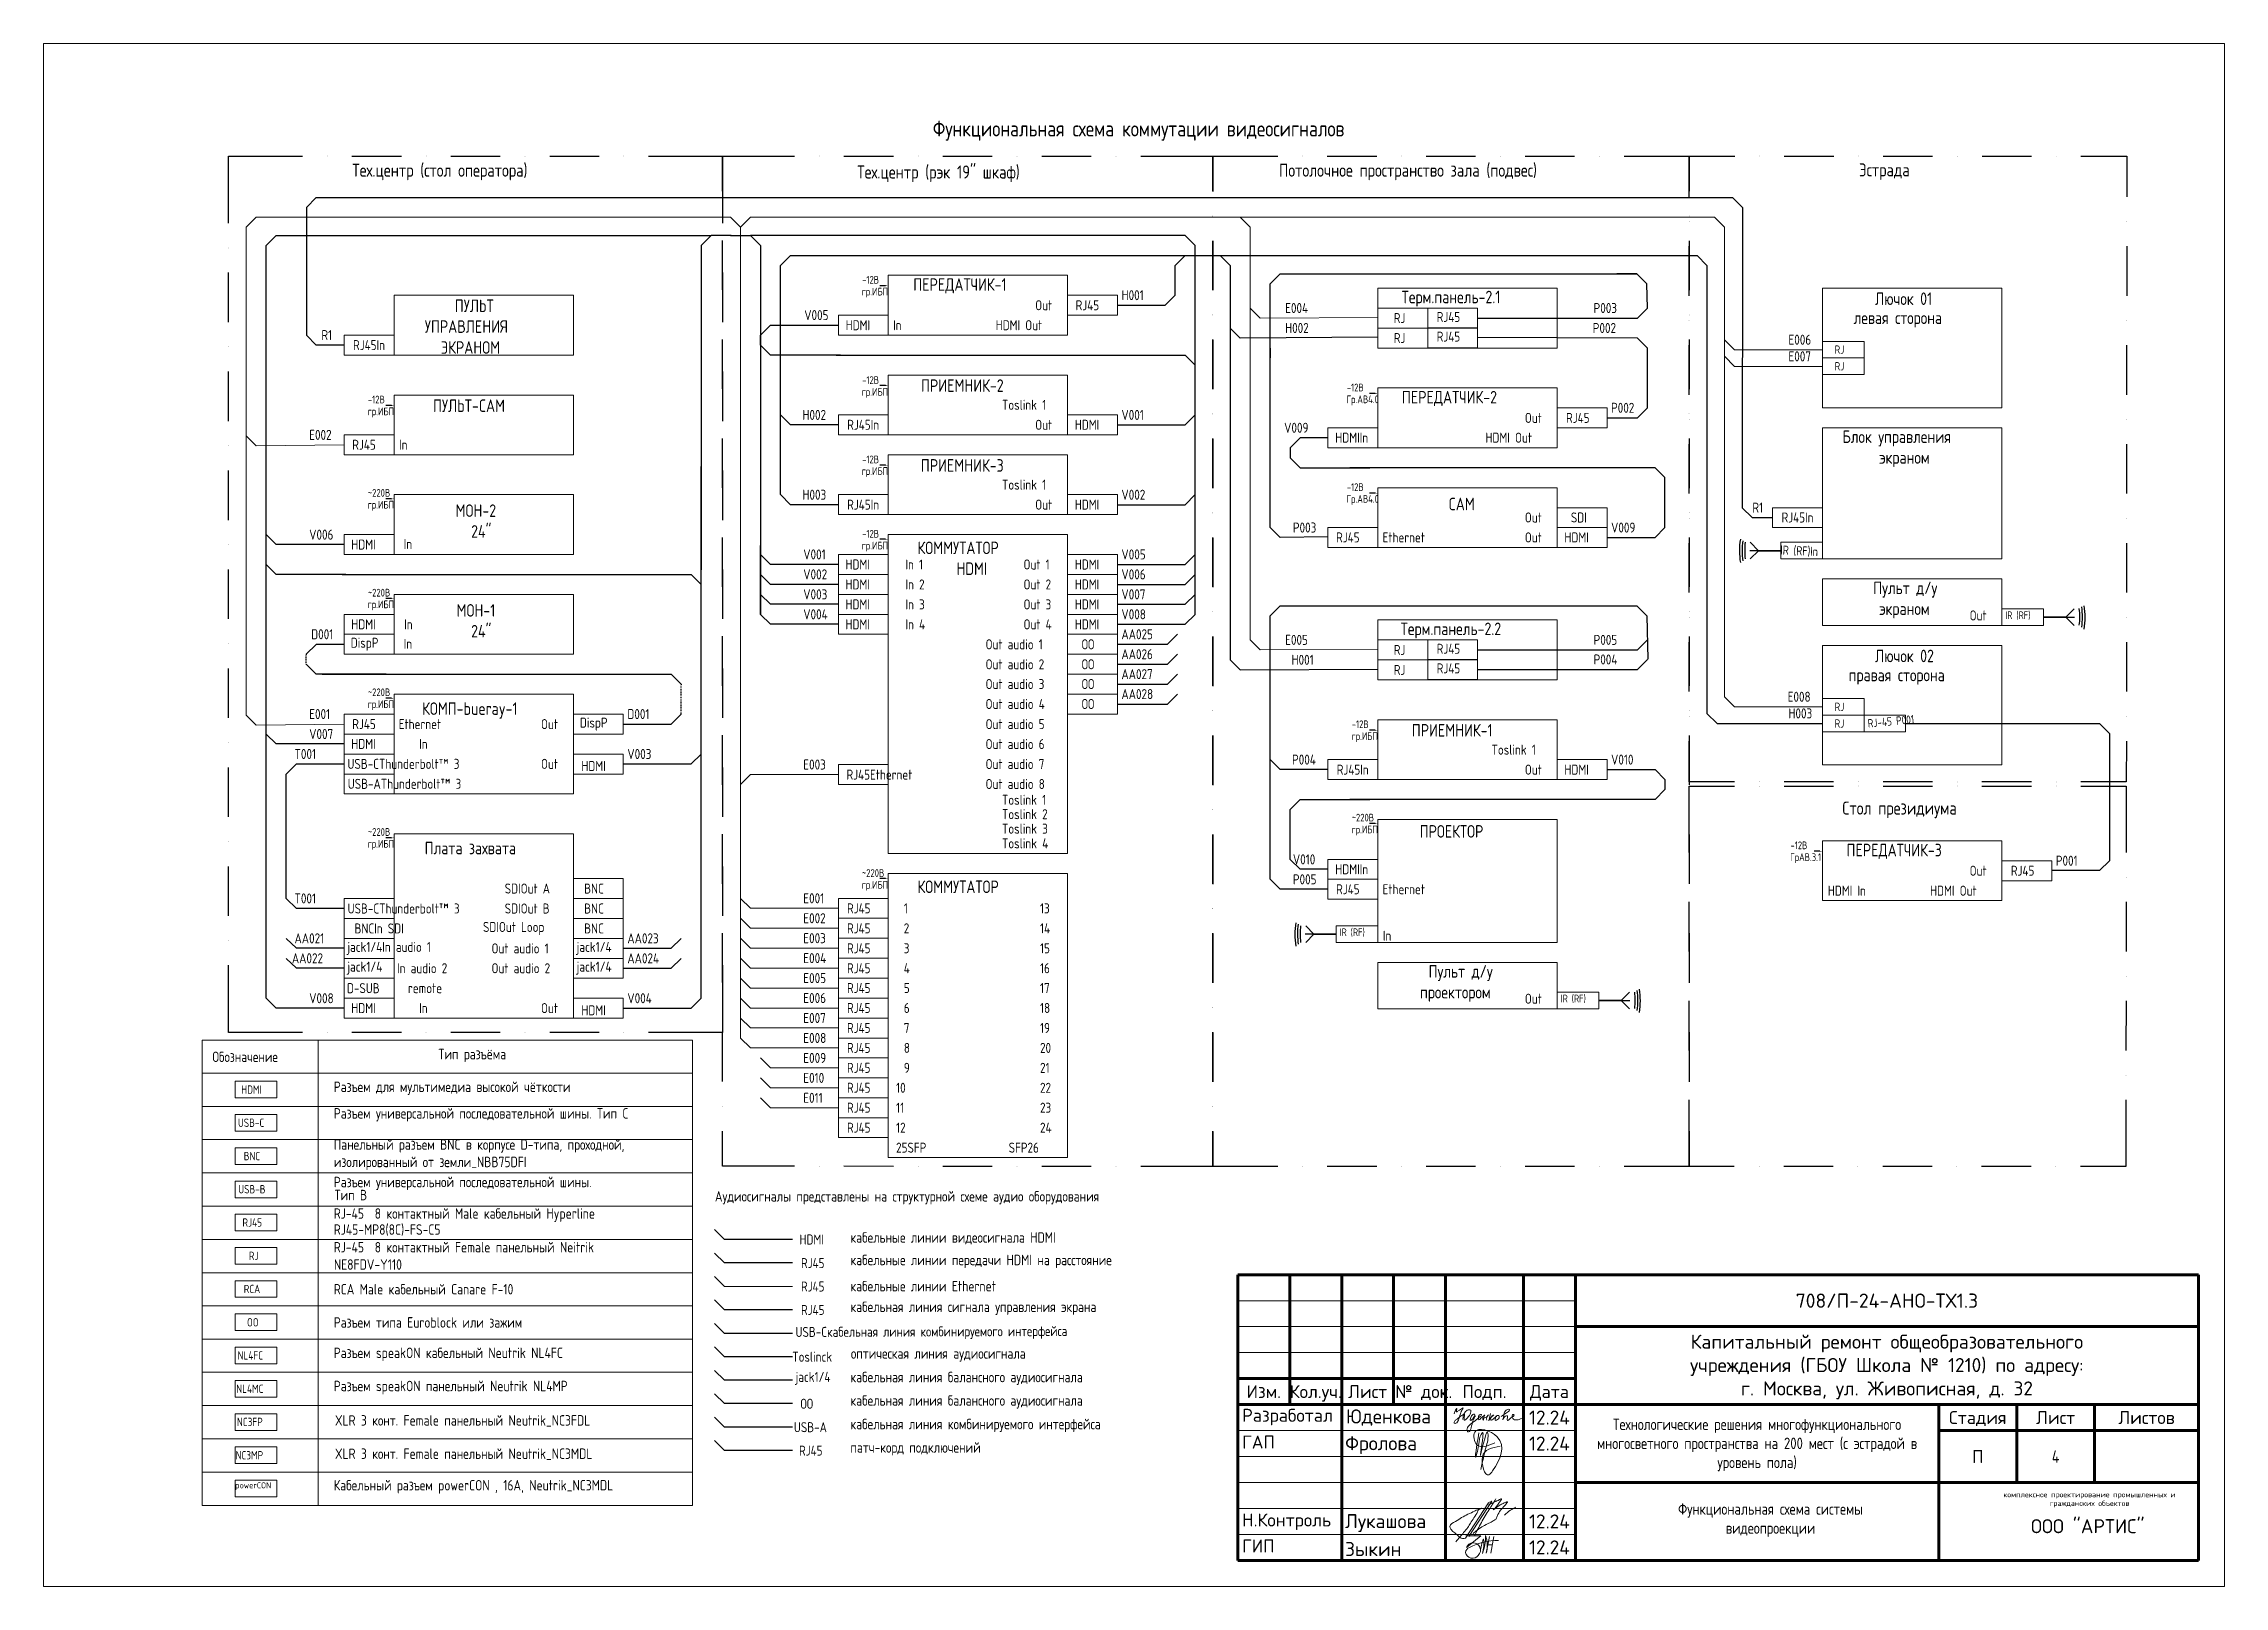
# Paper-space layout '4' of a CAD drawing. Header units: millimetres. Extents: x 0 to 420, y 0 to 297.
# The model-space entities are those that its viewports show. They can reach past a viewport. Long polylines and large blocks are cut down to what shows.
import ezdxf
from ezdxf.enums import TextEntityAlignment as Align

# ---------------------------------------------------------------- set-up
doc = ezdxf.new("R2010")
doc.units = ezdxf.units.MM
doc.linetypes.add('HIDDEN', pattern=[0.375, 0.25, -0.125])
for name, color, linetype in [('_Стадия Р', 230, 'Continuous'), ('PDF _0', 7, 'Continuous'), ('PDF _2D - Общий_Ном._пера__1', 6, 'Continuous'), ('PDF _Analog Audio', 1, 'Continuous'), ('PDF _Блоки', 7, 'Continuous'), ('PDF _Текст', 7, 'Continuous'), ('PDF _Устройства', 7, 'Continuous')]:
    doc.layers.add(name, color=color, linetype=linetype)
for name, color, linetype, true_color in [('PDF _Main 2', 7, 'Continuous', 0x37dd00), ('PDF _Зоны', 7, 'Continuous', 0x0037dd), ('PDF _Медиа', 7, 'Continuous', 0x00a5dd)]:
    doc.layers.add(name, color=color, linetype=linetype, true_color=true_color)
for name, color, linetype, lineweight in [('АР_Подписи', 8, 'Continuous', 15), ('ОФ_подписи', 7, 'Continuous', 13), ('ОФ_рамка', 7, 'Continuous', 60), ('Подключение к ЩРАВ', 5, 'HIDDEN', 30), ('подпись', 152, 'Continuous', 9), ('ЭОМ_Силовые лотки', 1, 'HIDDEN', 30)]:
    doc.layers.add(name, color=color, linetype=linetype, lineweight=lineweight)
doc.styles.add('PDF ISOCPEUR', font='isocpeur.ttf')
doc.styles.add('ГОСТ 2.304', font='GOST2304A.ttf')

psp = doc.layouts.new('4')

msp = doc.modelspace()

# ---------------------------------------------------------------- texts
at = {"layer": 'PDF _Текст', "attachment_point": 4, "style": 'ГОСТ 2.304'}
for s, insert, char_height in [('Функциональная схема коммутации видеосигналов', (1052537.8, 249466.4), 301.749), ('Тех.центр (стол оператора)', (1041355.5, 248673), 251.457), ('Тех.центр (рэк 19" шкаф)', (1051080.5, 248638.1), 251.457), ('Потолочное пространство зала (подвес)', (1059205.3, 248673), 251.457), ('Эстрада', (1070374.9, 248679.4), 251.46), ('ПЕРЕДАТЧИК-1', (1052160, 246480.5), 241.398), ('ПУЛЬТ', (1043330.4, 246096.3), 241.4), ('Out', (1054509.5, 246107.3), 193.12), ('RJ45', (1055287.4, 246107.3), 193.12), ('H001', (1056173.2, 246300.9), 193.12), ('E004', (1059322.8, 246053.3), 193.12), ('Терм.панель-2.1', (1061567.5, 246232.8), 241.398), ('P003', (1065263.2, 246053.3), 193.12), ('Лючок 01', (1070682.9, 246232.8), 241.4), ('УПРАВЛЕНИЯ', (1042752.5, 245696.2), 241.4), ('V005', (1050061.4, 245916.8), 193.12), ('HDMI', (1050858.3, 245723.1), 193.12), ('In', (1051772.7, 245723.1), 193.12), ('HDMI Out', (1053747.5, 245723.1), 193.12), ('H002', (1059322.8, 245669.1), 193.12), ('RJ', (1061415.1, 245859.6), 193.12), ('RJ45', (1062240.6, 245881.8), 193.12), ('P002', (1065247.3, 245669.1), 193.12), ('левая сторона', (1070270.2, 245832.8), 241.398), ('R1', (1040761.8, 245532.6), 193.12), ('RJ45In', (1041371.4, 245338.9), 193.12), ('ЭКРАНОМ', (1043063.7, 245293), 241.4), ('RJ', (1061415.1, 245475.4), 193.12), ('RJ45', (1062240.6, 245504), 193.12), ('E006', (1069016, 245443.7), 193.12), ('RJ', (1069905, 245253.1), 160.93), ('E007', (1069016, 245123), 193.12), ('RJ', (1069905, 244932.4), 160.93), ('ПРИЕМНИК-2', (1052309.2, 244559.6), 241.4), ('ПЕРЕДАТЧИК-2', (1061570.7, 244312), 241.398), ('ПУЛЬТ-CAM', (1042911.3, 244172.3), 241.4), ('H002', (1050026.4, 243995.9), 193.12), ('Toslink 1', (1053868.2, 244189.6), 193.12), ('V001', (1056170, 243995.9), 193.12), ('Out', (1063939.2, 243938.7), 193.12), ('RJ45', (1064733, 243938.7), 193.12), ('P002', (1065599.8, 244132.4), 193.12), ('E002', (1040526.9, 243611.7), 193.12), ('RJ45In', (1050886.9, 243805.4), 193.12), ('Out', (1054509.5, 243805.4), 193.12), ('HDMI', (1055271.5, 243805.4), 193.12), ('V009', (1059303.7, 243748.2), 193.12), ('HDMIIn', (1060288, 243557.7), 193.12), ('HDMI Out', (1063180.4, 243557.7), 193.12), ('Блок управления', (1070057.4, 243543.6), 241.398), ('RJ45', (1041355.5, 243421.2), 193.12), ('In', (1042257.2, 243421.2), 193.12), ('экраном', (1070762.3, 243143.6), 241.4), ('ПРИЕМНИК-3', (1052306.1, 243022.9), 241.4), ('H003', (1050026.4, 242459.2), 193.12), ('RJ45In', (1050886.9, 242268.7), 193.12), ('Toslink 1', (1053868.2, 242652.9), 193.12), ('Out', (1054509.5, 242268.7), 193.12), ('HDMI', (1055271.5, 242268.7), 193.12), ('V002', (1056170, 242459.2), 193.12), ('CAM', (1062469.2, 242280), 241.4), ('МОН-2', (1043346.3, 242153), 241.4), ('24"', (1043644.7, 241752.9), 241.4), ('P003', (1059472, 241827.4), 193.12), ('Out', (1063939.2, 242021), 193.12), ('SDI', (1064825.1, 242021), 193.12), ('V009', (1065599.8, 241827.4), 193.12), ('R1', (1068320.7, 242211.5), 193.12), ('RJ45In', (1068882.7, 242021), 193.12), ('V006', (1040526.9, 241690.8), 193.12), ('HDMI', (1041336.5, 241500.3), 193.12), ('In', (1042346.1, 241509.9), 193.12), ('КОММУТАТОР', (1052242.6, 241435.4), 241.4), ('RJ45', (1060303.9, 241636.9), 193.12), ('Ethernet', (1061199.2, 241636.9), 193.12), ('Out', (1063939.2, 241636.9), 193.12), ('HDMI', (1064701.2, 241636.9), 193.12), ('V001', (1050042.3, 241309.8), 193.12), ('HDMI', (1050855.1, 241116.2), 193.12), ('In 1', (1052010.8, 241116.2), 192), ('HDMI', (1052995, 241035.4), 241.4), ('Out 1', (1054284.1, 241116.2), 193.12), ('HDMI', (1055271.5, 241116.2), 193.12), ('V005', (1056170, 241309.8), 193.12), ('V002', (1050042.3, 240925.7), 193.12), ('HDMI', (1050855.1, 240732), 193.12), ('In 2', (1052010.8, 240732), 193.12), ('Out 2', (1054284.1, 240732), 193.12), ('HDMI', (1055271.5, 240732), 193.12), ('V006', (1056170, 240925.7), 193.12), ('Пульт д/у', (1070648, 240632.1), 241.4), ('МОН-1', (1043365.3, 240232.1), 241.4), ('V003', (1050042.3, 240541.5), 193.12), ('V004', (1050042.3, 240157.3), 193.12), ('HDMI', (1050855.1, 240347.8), 193.12), ('In 3', (1052010.8, 240347.8), 193.12), ('Out 3', (1054284.1, 240347.8), 193.12), ('HDMI', (1055271.5, 240347.8), 193.12), ('V007', (1056170, 240541.5), 193.12), ('V008', (1056170, 240157.3), 193.12), ('экраном', (1070762.3, 240232.1), 241.4), ('D001', (1040565, 239773.1), 193.12), ('HDMI', (1041336.5, 239963.6), 193.12), ('In', (1042355.7, 239963.6), 193.12), ('24"', (1043644.7, 239832), 241.4), ('HDMI', (1050855.1, 239963.6), 193.12), ('In 4', (1052010.8, 239963.6), 193.12), ('Out 4', (1054284.1, 239963.6), 193.12), ('HDMI', (1055271.5, 239963.6), 193.12), ('AА025', (1056170, 239773.1), 193.12), ('Терм.панель-2.2', (1061548.5, 239844.7), 241.398), ('Out', (1072505.4, 240135.1), 193.12), ('IR (RF)', (1073191.2, 240131.7), 147.94), ('DispP', (1041327, 239579.5), 193.12), ('In', (1042346.1, 239589), 193.12), ('Out audio 1', (1053553.8, 239579.5), 193.118), ('ОО', (1055404.9, 239579.5), 193.12), ('AА026', (1056170, 239389), 193.12), ('E005', (1059322.8, 239665.2), 193.12), ('RJ', (1061415.1, 239471.5), 193.12), ('RJ45', (1062240.6, 239493.7), 193.12), ('P005', (1065263.2, 239665.2), 193.12), ('Лючок 02', (1070682.9, 239355.8), 241.4), ('Out audio 2', (1053553.8, 239195.3), 193.118), ('ОО', (1055404.9, 239195.3), 193.12), ('AА027', (1056170, 239004.8), 193.12), ('H001', (1059446.6, 239281), 193.12), ('RJ', (1061415.1, 239087.4), 193.12), ('RJ45', (1062240.6, 239115.9), 193.12), ('P004', (1065263.2, 239287.4), 193.12), ('правая сторона', (1070174.9, 238955.7), 241.398), ('Out audio 3', (1053553.8, 238814.3), 193.118), ('ОО', (1055404.9, 238814.3), 193.12), ('AА028', (1056170, 238620.6), 193.12), ('E008', (1069000.2, 238569.8), 193.12), ('E001', (1040526.9, 238236.5), 193.12), ('КОМП-bueray-1', (1042701.7, 238304.9), 241.398), ('DispP', (1045740.2, 238042.8), 193.12), ('D001', (1046654.6, 238236.5), 193.12), ('Out audio 4', (1053553.8, 238430.1), 193.118), ('ОО', (1055404.9, 238430.1), 193.12), ('H003', (1069016, 238249.2), 193.12), ('RJ', (1069905, 238376), 160.93), ('V007', (1040526.9, 237852.3), 193.12), ('HDMI', (1041336.5, 237661.8), 193.12), ('RJ45', (1041355.5, 238042.8), 193.12), ('Ethernet', (1042250.9, 238042.8), 193.12), ('In', (1042644.6, 237661.8), 193.12), ('Out', (1044990.9, 238042.8), 193.12), ('Out audio 5', (1053553.8, 238042.8), 193.118), ('Out audio 6', (1053553.8, 237658.6), 193.118), ('ПРИЕМНИК-1', (1061761.2, 237923.9), 241.4), ('RJ', (1069905, 238055.4), 160.93), ('T001', (1040244.3, 237468.1), 193.12), ('USB-CThunderbolt™ 3', (1041263.5, 237277.6), 193.118), ('Out', (1044990.9, 237277.6), 193.12), ('HDMI', (1045768.8, 237236.3), 193.12), ('V003', (1046654.6, 237468.1), 193.12), ('E003', (1050042.3, 237264.9), 193.12), ('Out audio 7', (1053553.8, 237274.4), 193.118), ('P004', (1059456.1, 237360.2), 193.12), ('Toslink 1', (1063297.9, 237550.7), 193.12), ('V010', (1065599.8, 237360.2), 193.12), ('USB-AThunderbolt™ 3', (1041269.8, 236893.4), 193.118), ('RJ45Ethernet', (1050874.2, 237071.2), 193.118), ('Out audio 8', (1053553.8, 236890.3), 193.118), ('RJ45In', (1060316.6, 237166.5), 193.12), ('Out', (1063939.2, 237166.5), 193.12), ('HDMI', (1064701.2, 237166.5), 193.12), ('Toslink 1', (1053868.2, 236585.5), 193.12), ('Стол президиума', (1070054.3, 236392.2), 251.457), ('Toslink 2', (1053868.2, 236309.2), 193.12), ('Toslink 3', (1053868.2, 236029.8), 193.12), ('ПРОЕКТОР', (1061913.6, 235977.6), 241.4), ('Плата захвата', (1042749.4, 235656.9), 241.398), ('Toslink 4', (1053868.2, 235747.3), 193.12), ('ПЕРЕДАТЧИК-3', (1070133.6, 235593.4), 241.398), ('V010', (1059472, 235439.3), 193.12), ('HDMIIn', (1060288, 235248.8), 193.12), ('Out', (1072505.4, 235220.2), 193.12), ('RJ45', (1073299.1, 235220.2), 193.12), ('P001', (1074165.9, 235413.9), 193.12), ('T001', (1040244.3, 234686.8), 193.12), ('SDIOut A', (1044292.4, 234877.3), 193.12), ('BNC', (1045822.7, 234877.3), 193.12), ('E001', (1050042.3, 234690), 193.12), ('КОММУТАТОР', (1052242.6, 234910.8), 241.4), ('P005', (1059472, 235055.1), 193.12), ('RJ45', (1060303.9, 234864.6), 193.12), ('Ethernet', (1061199.2, 234864.6), 193.12), ('HDMI In', (1069774.9, 234836), 193.12), ('HDMI Out', (1071743.4, 234836), 193.12), ('USB-CThunderbolt™ 3', (1041266.6, 234493.1), 193.118), ('SDIOut B', (1044292.4, 234493.1), 193.12), ('BNC', (1045822.7, 234493.1), 193.12), ('E002', (1050042.3, 234305.8), 193.12), ('RJ45', (1050883.7, 234496.3), 193.12), ('1', (1051979.1, 234496.3), 193.1), ('13', (1054601.6, 234496.3), 193.12), ('AА021', (1040244.3, 233918.5), 193.12), ('BNCIn SDI', (1041400, 234109), 193.12), ('SDIOut Loop', (1043873.3, 234109), 193.118), ('BNC', (1045822.7, 234109), 193.12), ('АA023', (1046654.6, 233918.5), 193.12), ('E003', (1050042.3, 233921.6), 193.12), ('RJ45', (1050883.7, 234112.1), 193.12), ('2', (1051977.4, 234112.1), 193.1), ('14', (1054601.6, 234112.1), 193.12), ('IR (RF)', (1060370.5, 234029.4), 147.94), ('In', (1061205.6, 233969.3), 193.12), ('AА022', (1040193.5, 233534.3), 193.12), ('jack1/4In audio 1', (1041263.5, 233724.8), 193.118), ('Out audio 1', (1044038.4, 233724.8), 193.118), ('jack1/4', (1045679.9, 233724.8), 193.12), ('АA024', (1046654.6, 233534.3), 193.12), ('E004', (1050042.3, 233537.5), 193.12), ('RJ45', (1050883.7, 233728), 193.12), ('3', (1051977.4, 233728), 193.1), ('15', (1054601.6, 233728), 193.12), ('jack1/4', (1041263.5, 233343.8), 193.12), ('In audio 2', (1042219.1, 233343.8), 193.12), ('Out audio 2', (1044038.4, 233343.8), 193.118), ('jack1/4', (1045679.9, 233343.8), 193.12), ('E005', (1050042.3, 233153.3), 193.12), ('RJ45', (1050883.7, 233343.8), 193.12), ('4', (1051977.4, 233343.8), 193.1), ('16', (1054601.6, 233343.8), 193.12), ('Пульт д/у', (1062085, 233250.3), 241.4), ('V008', (1040526.9, 232765.9), 193.12), ('D-SUB', (1041253.9, 232959.6), 193.12), ('remote', (1042428.7, 232959.6), 193.12), ('V004', (1046654.6, 232765.9), 193.12), ('E006', (1050042.3, 232769.1), 193.12), ('RJ45', (1050883.7, 232962.8), 193.12), ('5', (1051979.1, 232962.8), 193.1), ('17', (1054601.6, 232962.8), 193.12), ('проектором', (1061919.9, 232850.2), 241.4), ('Out', (1063939.2, 232756.4), 193.12), ('IR (RF)', (1064628.2, 232753), 147.94), ('HDMI', (1041336.5, 232575.4), 193.12), ('In', (1042644.6, 232575.4), 193.12), ('Out', (1044990.9, 232575.4), 193.12), ('HDMI', (1045768.8, 232534.2), 193.12), ('E007', (1050042.3, 232385), 193.12), ('RJ45', (1050883.7, 232578.6), 193.12), ('RJ45', (1050883.7, 232194.5), 193.12), ('7', (1051979.1, 232194.5), 193.1), ('6', (1051979.1, 232578.6), 193.1), ('18', (1054601.6, 232578.6), 193.12), ('19', (1054601.6, 232194.5), 193.12), ('E008', (1050042.3, 232000.8), 193.12), ('RJ45', (1050883.7, 231810.3), 193.12), ('8', (1051979.1, 231810.3), 193.1), ('20', (1054601.6, 231810.3), 193.12), ('Обозначение', (1038663.1, 231637.9), 199.997), ('Тип разъёма', (1043016.1, 231663.3), 201.165), ('E009', (1050042.3, 231616.6), 193.12), ('RJ45', (1050883.7, 231426.1), 193.12), ('9', (1051979.1, 231426.1), 193.1), ('21', (1054601.6, 231426.1), 193.12), ('HDMI', (1039218.8, 231006.9), 160.93), ('Разъем для мультимедиа высокой чёткости', (1040999.9, 231033.2), 201.165), ('E010', (1050042.3, 231232.4), 193.12), ('RJ45', (1050883.7, 231041.9), 193.12), ('10', (1051829.8, 231041.9), 193.12), ('22', (1054601.6, 231041.9), 193.12), ('Разъем универсальной последовательной шины. Тип C', (1040999.9, 230522.1), 201.165), ('E011', (1050042.3, 230848.3), 193.12), ('RJ45', (1050883.7, 230657.8), 193.12), ('11', (1051829.8, 230657.8), 193.12), ('23', (1054601.6, 230657.8), 193.12), ('USB-C', (1039155.3, 230368.7), 160.93), ('RJ45', (1050883.7, 230273.6), 193.12), ('12', (1051829.8, 230273.6), 193.12), ('24', (1054601.6, 230273.6), 193.12), ('BNC', (1039266.4, 229727.4), 160.93), ('25SFP', (1051829.8, 229889.4), 193.12), ('SFP26', (1053998.3, 229889.4), 193.12), ('Разъем универсальной последовательной шины.', (1040999.9, 229200.7), 201.165), ('USB-B', (1039161.6, 229089.2), 160.93), ('Тип B', (1041015.8, 228977), 201.16), ('Аудиосигналы представлены на структурной схеме аудио оборудования', (1048340.5, 228925), 201.165), ('RJ45', (1039241, 228447.9), 160.93), ('RJ-45  8 контактный Male кабельный Hyperline', (1040999.9, 228591.1), 201.165), ('RJ45-MP8(8C)-FS-C5', (1040999.9, 228302.7), 201.165), ('RJ-45  8 контактный Female панельный Neitrik', (1040999.9, 227972.5), 201.165), ('HDMI', (1049969.3, 228120.9), 193.12), ('кабельные линии видеосигнала HDMI', (1050950.4, 228144), 201.165), ('RJ', (1039364.8, 227806.5), 160.93), ('NE8FDV-Y110', (1041003.1, 227639.2), 201.165), ('RJ45', (1049997.9, 227666.9), 193.12), ('кабельные линии передачи HDMI на расстояние', (1050950.4, 227699.5), 201.165), ('RCA', (1039266.4, 227168.3), 160.93), ('RCA Male кабельный Canare F-10', (1040999.9, 227162.9), 201.165), ('RJ45', (1049997.9, 227216.1), 193.12), ('кабельные линии Ethernet', (1050950.4, 227223.2), 201.165), ('RJ45', (1049997.9, 226765.2), 193.12), ('кабельная линия сигнала управления экрана', (1050950.4, 226797.8), 201.165), ('OO', (1039329.9, 226527), 160.93), ('Разъем типа Euroblock или зажим', (1040999.9, 226524.7), 201.165), ('NL4FC', (1039148.9, 225888.8), 160.93), ('Разъем speakON кабельный Neutrik NL4FC', (1040999.9, 225908.8), 201.165), ('Toslinck', (1049829.6, 225863.5), 193.12), ('оптическая линия аудиосигнала', (1050959.9, 225899.3), 201.165), ('jack1/4', (1049896.3, 225447.6), 193.12), ('кабельная линия балансного аудиосигнала', (1050950.4, 225445.2), 201.165), ('NL4MC', (1039123.5, 225247.5), 160.93), ('Разъем speakON панельный Neutrik NL4MP', (1040999.9, 225270.6), 201.165), ('кабельная линия балансного аудиосигнала', (1050950.4, 224994.4), 201.165), ('XLR 3 конт. Female панельный Neutrik_NC3FDL', (1041022.2, 224629.3), 201.165), ('ОО', (1049988.3, 224958.7), 193.12), ('NC3FP', (1039136.2, 224609.3), 160.93), ('USB-A', (1049861.3, 224507.8), 193.12), ('кабельная линия комбинируемого интерфейса', (1050950.4, 224540.4), 201.165), ('NC3MP', (1039110.8, 223967.9), 160.93), ('XLR 3 конт. Female панельный Neutrik_NC3MDL', (1041022.2, 223987.9), 201.165), ('RJ45', (1049959.8, 224057), 193.12), ('патч-корд подключений', (1050950.4, 224089.5), 201.165), ('powerCON', (1039101.3, 223371.2), 116.46), ('Кабельный разъем powerCON , 16A, Neutrik_NC3MDL', (1040999.9, 223359.3), 201.165)]:
    msp.add_mtext(s, dxfattribs=dict(at, insert=insert, char_height=char_height))
at = {"layer": 'PDF _Текст', "color": 1, "char_height": 148.89, "attachment_point": 4, "style": 'ГОСТ 2.304'}
for s, insert in [('-12В', (1051175.8, 246596.5)), ('гр.ИБП', (1051169.4, 246348.8)), ('гр.ИБП', (1051169.4, 244418.4)), ('-12В', (1051175.8, 244666.1)), ('-12В', (1060510.2, 244523.2)), ('гр.ИБП', (1041654, 244043.8)), ('-12В', (1041657.2, 244291.4)), ('Гр.АВ4.0', (1060503.9, 244275.5)), ('-12В', (1051175.8, 243138.9)), ('гр.ИБП', (1051169.4, 242894.4)), ('гр.ИБП', (1041654, 242246.7)), ('~220В', (1041657.2, 242494.4)), ('Гр.АВ4.0', (1060503.9, 242357.9)), ('-12В', (1060510.2, 242605.5)), ('гр.ИБП', (1051169.4, 241459.3)), ('-12В', (1051175.8, 241707)), ('гр.ИБП', (1041654, 240329)), ('~220В', (1041657.2, 240573.5)), ('~220В', (1041657.2, 238655.8)), ('гр.ИБП', (1041654, 238408.2)), ('гр.ИБП', (1060602.3, 237792.2)), ('-12В', (1060605.5, 238039.9)), ('~220В', (1041657.2, 235966.6)), ('гр.ИБП', (1060602.3, 235995.2)), ('~220В', (1060605.5, 236242.8)), ('гр.ИБП', (1041654, 235719)), ('-12В', (1069054.1, 235709.4)), ('~220В', (1051172.6, 235176)), ('ГрАВ.3.1', (1069047.8, 235461.8)), ('гр.ИБП', (1051169.4, 234928.4))]:
    msp.add_mtext(s, dxfattribs=dict(at, insert=insert))
at = {"layer": 'PDF _Текст', "attachment_point": 4, "style": 'ГОСТ 2.304'}
for s, insert, char_height, rotation in [('IR (RF)In', (1068860.5, 241387), 175.78, 357.51856), ('RJ-45 P001', (1070543.2, 238055.4), 160.93, 5.3873), ('USB-Cкабельная линия комбинируемого интерфейса', (1049893.1, 226314.4), 193.118, 0.19928)]:
    msp.add_mtext(s, dxfattribs=dict(at, insert=insert, char_height=char_height, rotation=rotation))
at = {"layer": 'PDF _Текст', "insert": (1040999.9, 229754.6), "char_height": 201.165, "width": 6908.222, "attachment_point": 4, "style": 'ГОСТ 2.304'}
msp.add_mtext('Панельный разъем BNC в корпусе D-типа, проходной, изолированный от земли_NBB75DFI', dxfattribs=at)
at = {"layer": 'ОФ_рамка', "lineweight": 15, "ltscale": 100, "transparency": 33554636, "char_height": 240, "attachment_point": 5, "style": 'ГОСТ 2.304'}
for s, insert, width in [('{\\C0;4}', (1074161.7, 223943.4), 1500), ('{\\H0.91667x;Функциональная схема системы\\Pвидеопроекции}', (1068670.4, 222719.8), 7000)]:
    msp.add_mtext(s, dxfattribs=dict(at, insert=insert, width=width))

# ---------------------------------------------------------------- blocks, each defined once
blk = doc.blocks.new('П_Зыкин')
at = {"layer": 'ОФ_подписи', "color": 152, "ltscale": 100, "true_color": 0x0061c2, "transparency": 33554687}
for p, q in [((142, 249), (62, -174)), ((102, 37), (218, 37)), ((258, 249), (178, -174))]:
    blk.add_line(p, q, dxfattribs=at)
blk.add_lwpolyline([(-462, 273), (-74, 273), (-446, -30)], dxfattribs=at)
for centre, radius, start, end in [((-271, -94), 186, 314.2393, 159.9348), ((345, -1372), 1523, 88.8758, 117.8788), ((1109, -252), 1204, 158.7593, 174.231), ((-1024, 224), 1068, 337.8144, 2.8859), ((-849, 72), 852, 342.8308, 7.4815), ((-9, 182), 4.48, 8.9691, 155.6551), ((-643, 22), 732, 344.4555, 20.462), ((-318, -169), 151, 108.7568, 173.4251), ((-287, -115), 185, 191.5358, 322.3512)]:
    blk.add_arc(centre, radius, start, end, dxfattribs=at)
blk = doc.blocks.new('П_Лукашова')
at = {"layer": 'ОФ_подписи', "color": 152, "true_color": 0x0061c2}
for p, q in [((221, 339), (-221, -339)), ((286, 371), (-156, -307)), ((283, 370), (218, 338))]:
    blk.add_line(p, q, dxfattribs=at)
for points in [[(221, 301), (344, 360), (434, 401), (475, 416), (464, 395), (420, 336), (342, 232), (310, 203), (337, 221), (420, 283), (490, 322), (558, 352), (576, 358), (491, 240), (403, 113), (374, 49), (360, 20)], [(-221, -339), (-276, -344), (-368, -289), (-446, -221), (-505, -166), (-522, -116), (-412, -16), (-295, 56), (-173, 120), (-49, 179), (33, 216), (87, 237), (52, 221), (11, 167), (-59, 51), (-126, -52), (-177, -132), (-256, -231), (-409, -409)], [(360, 20), (294, -18), (203, -65), (91, -124), (-73, -248)], [(366, 415), (236, 213), (85, -37), (-50, -300)], [(530, 102), (646, 199), (748, 254)]]:
    blk.add_spline(points, degree=3, dxfattribs=at)
blk = doc.blocks.new('Подпись_Юденкова')
at = {"layer": 'подпись', "lineweight": 9, "ltscale": 100}
for points in [[(22993, 30356), (23239, 30949), (23303, 31029), (23256, 30758), (23256, 30596), (23353, 30630), (24104, 31053), (24011, 30925), (23747, 30346), (23503, 29561), (23376, 29349), (23019, 29183), (22973, 29244), (23133, 29540), (23399, 29749), (23841, 30112), (24051, 30232), (24263, 30313), (24263, 30200), (24226, 29934), (24216, 29561), (24741, 30013), (25049, 30593), (25025, 30811), (24730, 30853), (24320, 30538), (24111, 30083), (24067, 29668)], [(25332, 29860), (25517, 30062), (25517, 30305), (25382, 30310), (25071, 30041), (24991, 29788), (24980, 29566), (25397, 29843), (25608, 30110), (25373, 29700), (25302, 29477), (25074, 28616), (24772, 28132), (24621, 28191), (24558, 28346), (24843, 28916), (25563, 29497), (26206, 30012), (26340, 30153), (26340, 30270), (26222, 30270), (25983, 29943), (26051, 29602), (26285, 29804), (26401, 29915), (26760, 30195), (26685, 30085), (26575, 29585), (26539, 29824), (26678, 29859), (27018, 29990), (27226, 30232), (27007, 29903), (27007, 29564)], [(27460, 30381), (27291, 29499), (27401, 29740), (27861, 30203), (27780, 30161), (27595, 30006), (27490, 29723), (27540, 29563), (27873, 29759), (28093, 29948), (28236, 30064), (28166, 30026), (28112, 29952), (28123, 29526), (28364, 29646), (28544, 29879), (28503, 30152), (28308, 30142), (28118, 30044)], [(28786, 30010), (29343, 30407), (29580, 30557), (29831, 30882), (29689, 30926), (29343, 30732), (29284, 30653), (29124, 30141), (28984, 29597), (29221, 29994), (29583, 30086), (29583, 29985), (29549, 29745), (29578, 29550), (29888, 29755), (30123, 29925), (30390, 30178), (30357, 30278), (30249, 30277), (30172, 30171), (30238, 29769), (30461, 29621), (31023, 29671), (31728, 29856)]]:
    blk.add_spline(points, degree=3, dxfattribs=at)
blk = doc.blocks.new('Штамп Молодогвардейская 12.04.24')
at = {"layer": 'АР_Подписи', "color": 152, "true_color": 0x0061c2}
for points in [[(-12068, 4947), (-12410, 4740), (-12284, 4398), (-12214, 4472), (-12126, 5129), (-12559, 5218), (-12515, 4975), (-12168, 5014)], [(-12480, 5207), (-12537, 4744), (-12480, 4994), (-12437, 5170), (-12406, 5209), (-12403, 5119), (-12449, 4767), (-12352, 5141), (-12315, 5224), (-12301, 5141), (-12324, 4994), (-12441, 4496)]]:
    blk.add_spline(points, degree=3, dxfattribs=at)
at = {"layer": 'ОФ_рамка', "ltscale": 100, "transparency": 33554636}
for p, q in [((-17120, 8249), (1380, 8249)), ((-17120, 2749), (-17120, 8249)), ((-16120, 8249), (-16120, 5749)), ((-15120, 8249), (-15120, 2749)), ((-14120, 8249), (-14120, 5749)), ((-13120, 8249), (-13120, 2749)), ((-11620, 8249), (-11620, 2749)), ((-10620, 2749), (-10620, 8248)), ((1380, 2749), (1380, 8249)), ((-10620, 7249), (1380, 7249)), ((-17120, 6249), (-10620, 6249)), ((-17120, 5749), (1380, 5749)), ((-2120, 5749), (-2120, 4249)), ((-620, 5749), (-620, 4249)), ((-3620, 5249), (1380, 5249)), ((-10620, 4249), (1380, 4249)), ((-17120, 2749), (1380, 2749))]:
    blk.add_line(p, q, dxfattribs=at)
at = {"layer": 'ОФ_рамка', "lineweight": 15, "ltscale": 100, "transparency": 33554636}
for p, q in [((-17120, 7749), (-10620, 7749)), ((-17120, 7249), (-10620, 7249)), ((-17120, 6749), (-10620, 6749)), ((-17120, 5249), (-10620, 5249)), ((-17120, 4749), (-10620, 4749)), ((-17120, 4249), (-10620, 4249)), ((-17120, 3749), (-10620, 3749)), ((-17120, 3249), (-10620, 3249))]:
    blk.add_line(p, q, dxfattribs=at)
at = {"layer": 'ОФ_рамка', "ltscale": 100, "transparency": 33554636}
blk.add_lwpolyline([(-3620, 5749), (-3620, 2749)], dxfattribs=at)
at = {"color": 150, "xscale": 0.1556073717997905, "yscale": 0.1556073717997905, "zscale": 0.1556073717997905}
blk.add_blockref('Подпись_Юденкова', (-16530, 847), dxfattribs=at)
at = {"layer": 'ОФ_рамка', "transparency": 33554636}
for name, p, xscale, yscale, zscale in [('П_Лукашова', (-12515, 3517), 1.000890068666615, 1.000890068666615, 1.000890068666615), ('П_Зыкин', (-12383, 3018), 0.7551483182031096, 0.7551483182031096, 0.7551483182031096)]:
    blk.add_blockref(name, p, dxfattribs=dict(at, xscale=xscale, yscale=yscale, zscale=zscale))
at = {"layer": '_Стадия Р', "color": 1, "lineweight": 15, "ltscale": 100, "transparency": 33554636, "insert": (-4620, 7749), "char_height": 275, "width": 12000, "attachment_point": 5, "style": 'PDF ISOCPEUR'}
blk.add_mtext('{\\C0;708/П-24-АНО-ТХ1.3}', dxfattribs=at)
at = {"layer": '_Стадия Р', "color": 7, "linetype": 'Continuous', "transparency": 33554687, "insert": (-2870, 4749), "char_height": 250, "width": 1500, "attachment_point": 5, "style": 'PDF ISOCPEUR'}
blk.add_mtext('П', dxfattribs=at)
at = {"layer": 'ОФ_рамка', "color": 7, "linetype": 'Continuous', "transparency": 33554687, "style": 'PDF ISOCPEUR'}
for s, p in [('Изм.', (-16620, 5999)), ('Кол.уч.', (-15620, 5999)), ('Лист', (-14620, 5999)), (' № док.', (-13620, 5999)), ('Подп.', (-12370, 5999)), ('Дата', (-11120, 5999)), ('Стадия', (-2870, 5499)), ('Лист', (-1370, 5499)), ('Листов', (380, 5499))]:
    blk.add_text(s, height=250, dxfattribs=at).set_placement(p, align=Align.MIDDLE_CENTER)
at = {"layer": 'ОФ_рамка', "color": 7, "transparency": 33554687, "style": 'PDF ISOCPEUR'}
for s, p in [('Разработал', (-17038, 5417)), ('ГАП', (-17038, 4902)), ('Н.Контроль', (-17038, 3402)), ('ГИП', (-17038, 2902))]:
    blk.add_text(s, height=250, dxfattribs=at).set_placement(p)
at = {"layer": 'ОФ_рамка', "lineweight": 15, "ltscale": 100, "transparency": 33554636, "attachment_point": 5, "style": 'PDF ISOCPEUR'}
for s, insert, char_height, width in [('Капитальный ремонт общеобразовательного\\Pучреждения (ГБОУ Школа № 1210) по адресу: \\Pг. Москва, ул. Живописная, д. 32', (-4620, 6473), 270, 9013.53), ('{\\fGOST 2.304 type A|b0|i0|c204|p34;Технологические решения многофункционального \\Pмногосветного пространства на 200 мест (с эстрадой в уровень пола)}', (-7120, 4973), 220, 6800.56)]:
    blk.add_mtext(s, dxfattribs=dict(at, insert=insert, char_height=char_height, width=width))
at = {"layer": 'ОФ_рамка', "color": 7, "linetype": 'Continuous', "transparency": 33554687, "char_height": 270, "style": 'PDF ISOCPEUR'}
for s, insert, width, attachment_point in [('Юденкова', (-15040, 5499), 2000, 4), ('12.24', (-11120, 5499), 1000, 5), ('Фролова', (-15054, 4968), 2000, 4), ('12.24', (-11120, 4999), 1000, 5), ('Лукашова', (-15054, 3468), 2000, 4), ('12.24', (-11120, 3499), 1000, 5), ('Зыкин', (-15054, 2968), 2000, 4), ('12.24', (-11120, 2999), 1000, 5)]:
    blk.add_mtext(s, dxfattribs=dict(at, insert=insert, width=width, attachment_point=attachment_point))
at = {"layer": 'ОФ_рамка', "color": 7, "transparency": 33554687, "attachment_point": 5, "style": 'PDF ISOCPEUR'}
for s, insert, char_height, width in [('комплексное проектирование промышленных и гражданских объектов', (-718, 3918), 100, 3141.16), ('ООО "АРТИС"', (-751, 3407), 270, 3189.42)]:
    blk.add_mtext(s, dxfattribs=dict(at, insert=insert, char_height=char_height, width=width))
blk = doc.blocks.new('Потолоч оборудование (подложка)')
at = {"layer": 'PDF _2D - Общий_Ном._пера__1', "color": 252, "lineweight": 0, "true_color": 0x939598}
for centre in [(4190240522, -2536047937), (4190240522, -2536047937), (4190240522, -2536049937), (4190240522, -2536049937), (4190240522, -2536051140), (4190240522, -2536051140), (4190240522, -2536053140), (4190240522, -2536053140)]:
    blk.add_arc(centre, 4897930939, 148.816615114, 148.81661512, dxfattribs=at)
blk = doc.blocks.new('Оборудование разрез (подложка)')
at = {"layer": 'PDF _2D - Общий_Ном._пера__1', "color": 252, "lineweight": 0, "true_color": 0x939598}
blk.add_arc((-641164289, -4855786752), 4897930939, 82.478217312, 82.478217326, dxfattribs=at)
blk.add_arc((-641164289, -4855786752), 4897930939, 82.478217312, 82.478217326, dxfattribs=at)

# ---------------------------------------------------------------- hatches: boundary and pattern name
at = {"layer": 'PDF _Зоны', "transparency": 33554559}
for color, points in [(256, [(1040879, 248978.8), (1040875.8, 248982), (1040872.7, 248985.2), (1040869.5, 248982), (1040866.3, 248978.8), (1040869.5, 248975.6), (1040872.7, 248972.5), (1040875.8, 248975.6)]), (256, [(1042783.9, 248978.8), (1042780.8, 248982), (1042777.6, 248985.2), (1042774.4, 248982), (1042771.2, 248978.8), (1042774.4, 248975.6), (1042777.6, 248972.5), (1042780.8, 248975.6)]), (256, [(1044688.9, 248978.8), (1044685.7, 248982), (1044682.5, 248985.2), (1044679.3, 248982), (1044676.2, 248978.8), (1044679.3, 248975.6), (1044682.5, 248972.5), (1044685.7, 248975.6)]), (256, [(1046593.8, 248978.8), (1046590.6, 248982), (1046587.4, 248985.2), (1046584.2, 248982), (1046581.1, 248978.8), (1046584.2, 248975.6), (1046587.4, 248972.5), (1046590.6, 248975.6)]), (256, [(1050356, 248978.8), (1050352.8, 248982), (1050349.6, 248985.2), (1050346.5, 248982), (1050343.3, 248978.8), (1050346.5, 248975.6), (1050349.6, 248972.5), (1050352.8, 248975.6)]), (256, [(1052260.9, 248978.8), (1052257.7, 248982), (1052254.5, 248985.2), (1052251.4, 248982), (1052248.2, 248978.8), (1052251.4, 248975.6), (1052254.5, 248972.5), (1052257.7, 248975.6)]), (256, [(1054165.8, 248978.8), (1054162.6, 248982), (1054159.5, 248985.2), (1054156.3, 248982), (1054153.1, 248978.8), (1054156.3, 248975.6), (1054159.5, 248972.5), (1054162.6, 248975.6)]), (256, [(1056070.7, 248978.8), (1056067.6, 248982), (1056064.4, 248985.2), (1056061.2, 248982), (1056058, 248978.8), (1056061.2, 248975.6), (1056064.4, 248972.5), (1056067.6, 248975.6)]), (256, [(1059664.7, 248978.8), (1059661.5, 248982), (1059658.3, 248985.2), (1059655.1, 248982), (1059652, 248978.8), (1059655.1, 248975.6), (1059658.3, 248972.5), (1059661.5, 248975.6)]), (256, [(1061569.6, 248978.8), (1061566.4, 248982), (1061563.2, 248985.2), (1061560.1, 248982), (1061556.9, 248978.8), (1061560.1, 248975.6), (1061563.2, 248972.5), (1061566.4, 248975.6)]), (256, [(1063474.5, 248978.8), (1063471.3, 248982), (1063468.1, 248985.2), (1063465, 248982), (1063461.8, 248978.8), (1063465, 248975.6), (1063468.1, 248972.5), (1063471.3, 248975.6)]), (256, [(1065379.4, 248978.8), (1065376.2, 248982), (1065373.1, 248985.2), (1065369.9, 248982), (1065366.7, 248978.8), (1065369.9, 248975.6), (1065373.1, 248972.5), (1065376.2, 248975.6)]), (256, [(1068465.4, 248978.8), (1068462.2, 248982), (1068459, 248985.2), (1068455.9, 248982), (1068452.7, 248978.8), (1068455.9, 248975.6), (1068459, 248972.5), (1068462.2, 248975.6)]), (256, [(1070370.3, 248978.8), (1070367.1, 248982), (1070363.9, 248985.2), (1070360.8, 248982), (1070357.6, 248978.8), (1070360.8, 248975.6), (1070363.9, 248972.5), (1070367.1, 248975.6)]), (256, [(1072275.2, 248978.8), (1072272, 248982), (1072268.9, 248985.2), (1072265.7, 248982), (1072262.5, 248978.8), (1072265.7, 248975.6), (1072268.9, 248972.5), (1072272, 248975.6)]), (256, [(1074180.1, 248978.8), (1074177, 248982), (1074173.8, 248985.2), (1074170.6, 248982), (1074167.4, 248978.8), (1074170.6, 248975.6), (1074173.8, 248972.5), (1074177, 248975.6)]), (256, [(1048492.3, 247829.5), (1048489.2, 247832.7), (1048486, 247835.9), (1048482.8, 247832.7), (1048479.6, 247829.5), (1048482.8, 247826.4), (1048486, 247823.2), (1048489.2, 247826.4)]), (256, [(1057934.4, 247826.4), (1057931.2, 247829.5), (1057928, 247832.7), (1057924.8, 247829.5), (1057921.7, 247826.4), (1057924.8, 247823.2), (1057928, 247820), (1057931.2, 247823.2)]), (256, [(1057934.4, 247823.2), (1057931.2, 247826.4), (1057928, 247829.5), (1057924.8, 247826.4), (1057921.7, 247823.2), (1057924.8, 247820), (1057928, 247816.8), (1057931.2, 247820)]), (256, [(1067109.7, 247826.4), (1067106.5, 247829.5), (1067103.4, 247832.7), (1067100.2, 247829.5), (1067097, 247826.4), (1067100.2, 247823.2), (1067103.4, 247820), (1067106.5, 247823.2)]), (256, [(1067109.7, 247718.4), (1067106.5, 247721.6), (1067103.4, 247724.8), (1067100.2, 247721.6), (1067097, 247718.4), (1067100.2, 247715.2), (1067103.4, 247712.1), (1067106.5, 247715.2)]), (256, [(1075539, 247718.4), (1075535.8, 247721.6), (1075532.6, 247724.8), (1075529.4, 247721.6), (1075526.3, 247718.4), (1075529.4, 247715.2), (1075532.6, 247712.1), (1075535.8, 247715.2)]), (256, [(1038980.5, 247210.4), (1038977.3, 247213.6), (1038974.1, 247216.8), (1038970.9, 247213.6), (1038967.8, 247210.4), (1038970.9, 247207.3), (1038974.1, 247204.1), (1038977.3, 247207.3)]), (256, [(1048492.3, 247210.4), (1048489.2, 247213.6), (1048486, 247216.8), (1048482.8, 247213.6), (1048479.6, 247210.4), (1048482.8, 247207.3), (1048486, 247204.1), (1048489.2, 247207.3)]), (256, [(1048492.3, 245924.6), (1048489.2, 245927.8), (1048486, 245931), (1048482.8, 245927.8), (1048479.6, 245924.6), (1048482.8, 245921.4), (1048486, 245918.3), (1048489.2, 245921.4)]), (256, [(1057934.4, 245921.4), (1057931.2, 245924.6), (1057928, 245927.8), (1057924.8, 245924.6), (1057921.7, 245921.4), (1057924.8, 245918.3), (1057928, 245915.1), (1057931.2, 245918.3)]), (256, [(1057934.4, 245918.3), (1057931.2, 245921.4), (1057928, 245924.6), (1057924.8, 245921.4), (1057921.7, 245918.3), (1057924.8, 245915.1), (1057928, 245911.9), (1057931.2, 245915.1)]), (256, [(1067109.7, 245921.4), (1067106.5, 245924.6), (1067103.4, 245927.8), (1067100.2, 245924.6), (1067097, 245921.4), (1067100.2, 245918.3), (1067103.4, 245915.1), (1067106.5, 245918.3)]), (256, [(1067109.7, 245813.5), (1067106.5, 245816.7), (1067103.4, 245819.8), (1067100.2, 245816.7), (1067097, 245813.5), (1067100.2, 245810.3), (1067103.4, 245807.1), (1067106.5, 245810.3)]), (256, [(1075539, 245813.5), (1075535.8, 245816.7), (1075532.6, 245819.8), (1075529.4, 245816.7), (1075526.3, 245813.5), (1075529.4, 245810.3), (1075532.6, 245807.1), (1075535.8, 245810.3)]), (256, [(1038980.5, 245305.5), (1038977.3, 245308.7), (1038974.1, 245311.9), (1038970.9, 245308.7), (1038967.8, 245305.5), (1038970.9, 245302.3), (1038974.1, 245299.2), (1038977.3, 245302.3)]), (256, [(1048492.3, 245305.5), (1048489.2, 245308.7), (1048486, 245311.9), (1048482.8, 245308.7), (1048479.6, 245305.5), (1048482.8, 245302.3), (1048486, 245299.2), (1048489.2, 245302.3)]), (256, [(1048492.3, 244019.7), (1048489.2, 244022.9), (1048486, 244026), (1048482.8, 244022.9), (1048479.6, 244019.7), (1048482.8, 244016.5), (1048486, 244013.3), (1048489.2, 244016.5)]), (256, [(1057934.4, 244016.5), (1057931.2, 244019.7), (1057928, 244022.9), (1057924.8, 244019.7), (1057921.7, 244016.5), (1057924.8, 244013.3), (1057928, 244010.2), (1057931.2, 244013.3)]), (256, [(1067109.7, 244016.5), (1067106.5, 244019.7), (1067103.4, 244022.9), (1067100.2, 244019.7), (1067097, 244016.5), (1067100.2, 244013.3), (1067103.4, 244010.2), (1067106.5, 244013.3)]), (256, [(1057934.4, 244013.3), (1057931.2, 244016.5), (1057928, 244019.7), (1057924.8, 244016.5), (1057921.7, 244013.3), (1057924.8, 244010.2), (1057928, 244007), (1057931.2, 244010.2)]), (256, [(1067109.7, 243908.6), (1067106.5, 243911.7), (1067103.4, 243914.9), (1067100.2, 243911.7), (1067097, 243908.6), (1067100.2, 243905.4), (1067103.4, 243902.2), (1067106.5, 243905.4)]), (256, [(1075535.8, 243908.6), (1075532.6, 243911.7), (1075529.4, 243914.9), (1075526.3, 243911.7), (1075523.1, 243908.6), (1075526.3, 243905.4), (1075529.4, 243902.2), (1075532.6, 243905.4)]), (256, [(1038980.5, 243400.6), (1038977.3, 243403.8), (1038974.1, 243406.9), (1038970.9, 243403.8), (1038967.8, 243400.6), (1038970.9, 243397.4), (1038974.1, 243394.2), (1038977.3, 243397.4)]), (256, [(1048492.3, 243400.6), (1048489.2, 243403.8), (1048486, 243406.9), (1048482.8, 243403.8), (1048479.6, 243400.6), (1048482.8, 243397.4), (1048486, 243394.2), (1048489.2, 243397.4)]), (256, [(1048492.3, 242114.8), (1048489.2, 242118), (1048486, 242121.1), (1048482.8, 242118), (1048479.6, 242114.8), (1048482.8, 242111.6), (1048486, 242108.4), (1048489.2, 242111.6)]), (256, [(1057934.4, 242111.6), (1057931.2, 242114.8), (1057928, 242118), (1057924.8, 242114.8), (1057921.7, 242111.6), (1057924.8, 242108.4), (1057928, 242105.3), (1057931.2, 242108.4)]), (256, [(1057934.4, 242108.4), (1057931.2, 242111.6), (1057928, 242114.8), (1057924.8, 242111.6), (1057921.7, 242108.4), (1057924.8, 242105.3), (1057928, 242102.1), (1057931.2, 242105.3)]), (256, [(1067109.7, 242111.6), (1067106.5, 242114.8), (1067103.4, 242118), (1067100.2, 242114.8), (1067097, 242111.6), (1067100.2, 242108.4), (1067103.4, 242105.3), (1067106.5, 242108.4)]), (256, [(1067109.7, 242003.7), (1067106.5, 242006.8), (1067103.4, 242010), (1067100.2, 242006.8), (1067097, 242003.7), (1067100.2, 242000.5), (1067103.4, 241997.3), (1067106.5, 242000.5)]), (256, [(1075535.8, 242003.7), (1075532.6, 242006.8), (1075529.4, 242010), (1075526.3, 242006.8), (1075523.1, 242003.7), (1075526.3, 242000.5), (1075529.4, 241997.3), (1075532.6, 242000.5)]), (256, [(1038980.5, 241495.7), (1038977.3, 241498.9), (1038974.1, 241502), (1038970.9, 241498.9), (1038967.8, 241495.7), (1038970.9, 241492.5), (1038974.1, 241489.3), (1038977.3, 241492.5)]), (256, [(1048492.3, 241495.7), (1048489.2, 241498.9), (1048486, 241502), (1048482.8, 241498.9), (1048479.6, 241495.7), (1048482.8, 241492.5), (1048486, 241489.3), (1048489.2, 241492.5)]), (256, [(1048492.3, 240209.9), (1048489.2, 240213), (1048486, 240216.2), (1048482.8, 240213), (1048479.6, 240209.9), (1048482.8, 240206.7), (1048486, 240203.5), (1048489.2, 240206.7)]), (256, [(1057934.4, 240206.7), (1057931.2, 240209.9), (1057928, 240213), (1057924.8, 240209.9), (1057921.7, 240206.7), (1057924.8, 240203.5), (1057928, 240200.3), (1057931.2, 240203.5)]), (256, [(1057934.4, 240203.5), (1057931.2, 240206.7), (1057928, 240209.9), (1057924.8, 240206.7), (1057921.7, 240203.5), (1057924.8, 240200.3), (1057928, 240197.2), (1057931.2, 240200.3)]), (256, [(1067109.7, 240206.7), (1067106.5, 240209.9), (1067103.4, 240213), (1067100.2, 240209.9), (1067097, 240206.7), (1067100.2, 240203.5), (1067103.4, 240200.3), (1067106.5, 240203.5)]), (256, [(1067109.7, 240098.7), (1067106.5, 240101.9), (1067103.4, 240105.1), (1067100.2, 240101.9), (1067097, 240098.7), (1067100.2, 240095.6), (1067103.4, 240092.4), (1067106.5, 240095.6)]), (256, [(1075532.6, 240098.7), (1075529.4, 240101.9), (1075526.3, 240105.1), (1075523.1, 240101.9), (1075519.9, 240098.7), (1075523.1, 240095.6), (1075526.3, 240092.4), (1075529.4, 240095.6)]), (256, [(1038980.5, 239590.8), (1038977.3, 239593.9), (1038974.1, 239597.1), (1038970.9, 239593.9), (1038967.8, 239590.8), (1038970.9, 239587.6), (1038974.1, 239584.4), (1038977.3, 239587.6)]), (256, [(1048492.3, 239590.8), (1048489.2, 239593.9), (1048486, 239597.1), (1048482.8, 239593.9), (1048479.6, 239590.8), (1048482.8, 239587.6), (1048486, 239584.4), (1048489.2, 239587.6)]), (256, [(1048492.3, 238304.9), (1048489.2, 238308.1), (1048486, 238311.3), (1048482.8, 238308.1), (1048479.6, 238304.9), (1048482.8, 238301.8), (1048486, 238298.6), (1048489.2, 238301.8)]), (256, [(1057934.4, 238301.8), (1057931.2, 238304.9), (1057928, 238308.1), (1057924.8, 238304.9), (1057921.7, 238301.8), (1057924.8, 238298.6), (1057928, 238295.4), (1057931.2, 238298.6)]), (256, [(1057934.4, 238298.6), (1057931.2, 238301.8), (1057928, 238304.9), (1057924.8, 238301.8), (1057921.7, 238298.6), (1057924.8, 238295.4), (1057928, 238292.2), (1057931.2, 238295.4)]), (256, [(1067109.7, 238301.8), (1067106.5, 238304.9), (1067103.4, 238308.1), (1067100.2, 238304.9), (1067097, 238301.8), (1067100.2, 238298.6), (1067103.4, 238295.4), (1067106.5, 238298.6)]), (256, [(1067109.7, 238193.8), (1067106.5, 238197), (1067103.4, 238200.2), (1067100.2, 238197), (1067097, 238193.8), (1067100.2, 238190.7), (1067103.4, 238187.5), (1067106.5, 238190.7)]), (256, [(1075532.6, 238193.8), (1075529.4, 238197), (1075526.3, 238200.2), (1075523.1, 238197), (1075519.9, 238193.8), (1075523.1, 238190.7), (1075526.3, 238187.5), (1075529.4, 238190.7)]), (256, [(1038980.5, 237685.8), (1038977.3, 237689), (1038974.1, 237692.2), (1038970.9, 237689), (1038967.8, 237685.8), (1038970.9, 237682.7), (1038974.1, 237679.5), (1038977.3, 237682.7)]), (256, [(1048492.3, 237685.8), (1048489.2, 237689), (1048486, 237692.2), (1048482.8, 237689), (1048479.6, 237685.8), (1048482.8, 237682.7), (1048486, 237679.5), (1048489.2, 237682.7)]), (256, [(1068462.2, 236930.2), (1068459, 236933.4), (1068455.9, 236936.6), (1068452.7, 236933.4), (1068449.5, 236930.2), (1068452.7, 236927.1), (1068455.9, 236923.9), (1068459, 236927.1)]), (256, [(1070367.1, 236930.2), (1070363.9, 236933.4), (1070360.8, 236936.6), (1070357.6, 236933.4), (1070354.4, 236930.2), (1070357.6, 236927.1), (1070360.8, 236923.9), (1070363.9, 236927.1)]), (256, [(1072272, 236930.2), (1072268.9, 236933.4), (1072265.7, 236936.6), (1072262.5, 236933.4), (1072259.3, 236930.2), (1072262.5, 236927.1), (1072265.7, 236923.9), (1072268.9, 236927.1)]), (256, [(1074177, 236930.2), (1074173.8, 236933.4), (1074170.6, 236936.6), (1074167.4, 236933.4), (1074164.3, 236930.2), (1074167.4, 236927.1), (1074170.6, 236923.9), (1074173.8, 236927.1)]), (5, [(1068462.2, 236850.9), (1068459, 236854), (1068455.9, 236857.2), (1068452.7, 236854), (1068449.5, 236850.9), (1068452.7, 236847.7), (1068455.9, 236844.5), (1068459, 236847.7)]), (5, [(1070367.1, 236850.9), (1070363.9, 236854), (1070360.8, 236857.2), (1070357.6, 236854), (1070354.4, 236850.9), (1070357.6, 236847.7), (1070360.8, 236844.5), (1070363.9, 236847.7)]), (5, [(1072272, 236850.9), (1072268.9, 236854), (1072265.7, 236857.2), (1072262.5, 236854), (1072259.3, 236850.9), (1072262.5, 236847.7), (1072265.7, 236844.5), (1072268.9, 236847.7)]), (5, [(1074177, 236850.9), (1074173.8, 236854), (1074170.6, 236857.2), (1074167.4, 236854), (1074164.3, 236850.9), (1074167.4, 236847.7), (1074170.6, 236844.5), (1074173.8, 236847.7)]), (256, [(1048492.3, 236400), (1048489.2, 236403.2), (1048486, 236406.4), (1048482.8, 236403.2), (1048479.6, 236400), (1048482.8, 236396.9), (1048486, 236393.7), (1048489.2, 236396.9)]), (256, [(1057934.4, 236396.9), (1057931.2, 236400), (1057928, 236403.2), (1057924.8, 236400), (1057921.7, 236396.9), (1057924.8, 236393.7), (1057928, 236390.5), (1057931.2, 236393.7)]), (256, [(1057934.4, 236393.7), (1057931.2, 236396.9), (1057928, 236400), (1057924.8, 236396.9), (1057921.7, 236393.7), (1057924.8, 236390.5), (1057928, 236387.3), (1057931.2, 236390.5)]), (256, [(1067109.7, 236396.9), (1067106.5, 236400), (1067103.4, 236403.2), (1067100.2, 236400), (1067097, 236396.9), (1067100.2, 236393.7), (1067103.4, 236390.5), (1067106.5, 236393.7)]), (256, [(1038980.5, 235780.9), (1038977.3, 235784.1), (1038974.1, 235787.3), (1038970.9, 235784.1), (1038967.8, 235780.9), (1038970.9, 235777.8), (1038974.1, 235774.6), (1038977.3, 235777.8)]), (256, [(1048492.3, 235780.9), (1048489.2, 235784.1), (1048486, 235787.3), (1048482.8, 235784.1), (1048479.6, 235780.9), (1048482.8, 235777.8), (1048486, 235774.6), (1048489.2, 235777.8)]), (5, [(1067109.7, 235095.2), (1067106.5, 235098.3), (1067103.4, 235101.5), (1067100.2, 235098.3), (1067097, 235095.2), (1067100.2, 235092), (1067103.4, 235088.8), (1067106.5, 235092)]), (5, [(1075529.4, 235095.2), (1075526.3, 235098.3), (1075523.1, 235101.5), (1075519.9, 235098.3), (1075516.7, 235095.2), (1075519.9, 235092), (1075523.1, 235088.8), (1075526.3, 235092)]), (256, [(1048492.3, 234495.1), (1048489.2, 234498.3), (1048486, 234501.5), (1048482.8, 234498.3), (1048479.6, 234495.1), (1048482.8, 234491.9), (1048486, 234488.8), (1048489.2, 234491.9)]), (256, [(1057934.4, 234491.9), (1057931.2, 234495.1), (1057928, 234498.3), (1057924.8, 234495.1), (1057921.7, 234491.9), (1057924.8, 234488.8), (1057928, 234485.6), (1057931.2, 234488.8)]), (256, [(1057934.4, 234488.8), (1057931.2, 234491.9), (1057928, 234495.1), (1057924.8, 234491.9), (1057921.7, 234488.8), (1057924.8, 234485.6), (1057928, 234482.4), (1057931.2, 234485.6)]), (256, [(1067109.7, 234491.9), (1067106.5, 234495.1), (1067103.4, 234498.3), (1067100.2, 234495.1), (1067097, 234491.9), (1067100.2, 234488.8), (1067103.4, 234485.6), (1067106.5, 234488.8)]), (256, [(1038980.5, 233876), (1038977.3, 233879.2), (1038974.1, 233882.4), (1038970.9, 233879.2), (1038967.8, 233876), (1038970.9, 233872.8), (1038974.1, 233869.7), (1038977.3, 233872.8)]), (256, [(1048492.3, 233876), (1048489.2, 233879.2), (1048486, 233882.4), (1048482.8, 233879.2), (1048479.6, 233876), (1048482.8, 233872.8), (1048486, 233869.7), (1048489.2, 233872.8)]), (5, [(1067109.7, 233190.2), (1067106.5, 233193.4), (1067103.4, 233196.6), (1067100.2, 233193.4), (1067097, 233190.2), (1067100.2, 233187.1), (1067103.4, 233183.9), (1067106.5, 233187.1)]), (5, [(1075526.3, 233190.2), (1075523.1, 233193.4), (1075519.9, 233196.6), (1075516.7, 233193.4), (1075513.6, 233190.2), (1075516.7, 233187.1), (1075519.9, 233183.9), (1075523.1, 233187.1)]), (256, [(1048492.3, 232590.2), (1048489.2, 232593.4), (1048486, 232596.5), (1048482.8, 232593.4), (1048479.6, 232590.2), (1048482.8, 232587), (1048486, 232583.8), (1048489.2, 232587)]), (256, [(1057934.4, 232587), (1057931.2, 232590.2), (1057928, 232593.4), (1057924.8, 232590.2), (1057921.7, 232587), (1057924.8, 232583.8), (1057928, 232580.7), (1057931.2, 232583.8)]), (256, [(1057934.4, 232583.8), (1057931.2, 232587), (1057928, 232590.2), (1057924.8, 232587), (1057921.7, 232583.8), (1057924.8, 232580.7), (1057928, 232577.5), (1057931.2, 232580.7)]), (256, [(1067109.7, 232587), (1067106.5, 232590.2), (1067103.4, 232593.4), (1067100.2, 232590.2), (1067097, 232587), (1067100.2, 232583.8), (1067103.4, 232580.7), (1067106.5, 232583.8)]), (256, [(1040879, 232107.6), (1040875.8, 232110.8), (1040872.7, 232114), (1040869.5, 232110.8), (1040866.3, 232107.6), (1040869.5, 232104.4), (1040872.7, 232101.3), (1040875.8, 232104.4)]), (256, [(1042783.9, 232107.6), (1042780.8, 232110.8), (1042777.6, 232114), (1042774.4, 232110.8), (1042771.2, 232107.6), (1042774.4, 232104.4), (1042777.6, 232101.3), (1042780.8, 232104.4)]), (256, [(1044688.9, 232107.6), (1044685.7, 232110.8), (1044682.5, 232114), (1044679.3, 232110.8), (1044676.2, 232107.6), (1044679.3, 232104.4), (1044682.5, 232101.3), (1044685.7, 232104.4)]), (256, [(1046593.8, 232107.6), (1046590.6, 232110.8), (1046587.4, 232114), (1046584.2, 232110.8), (1046581.1, 232107.6), (1046584.2, 232104.4), (1046587.4, 232101.3), (1046590.6, 232104.4)]), (5, [(1067109.7, 231285.3), (1067106.5, 231288.5), (1067103.4, 231291.7), (1067100.2, 231288.5), (1067097, 231285.3), (1067100.2, 231282.2), (1067103.4, 231279), (1067106.5, 231282.2)]), (5, [(1075523.1, 231285.3), (1075519.9, 231288.5), (1075516.7, 231291.7), (1075513.6, 231288.5), (1075510.4, 231285.3), (1075513.6, 231282.2), (1075516.7, 231279), (1075519.9, 231282.2)]), (256, [(1048492.3, 230685.3), (1048489.2, 230688.5), (1048486, 230691.6), (1048482.8, 230688.5), (1048479.6, 230685.3), (1048482.8, 230682.1), (1048486, 230678.9), (1048489.2, 230682.1)]), (256, [(1057934.4, 230682.1), (1057931.2, 230685.3), (1057928, 230688.5), (1057924.8, 230685.3), (1057921.7, 230682.1), (1057924.8, 230678.9), (1057928, 230675.8), (1057931.2, 230678.9)]), (256, [(1057934.4, 230678.9), (1057931.2, 230682.1), (1057928, 230685.3), (1057924.8, 230682.1), (1057921.7, 230678.9), (1057924.8, 230675.8), (1057928, 230672.6), (1057931.2, 230675.8)]), (256, [(1067109.7, 230682.1), (1067106.5, 230685.3), (1067103.4, 230688.5), (1067100.2, 230685.3), (1067097, 230682.1), (1067100.2, 230678.9), (1067103.4, 230675.8), (1067106.5, 230678.9)]), (256, [(1050356, 229532.8), (1050352.8, 229536), (1050349.6, 229539.2), (1050346.5, 229536), (1050343.3, 229532.8), (1050346.5, 229529.6), (1050349.6, 229526.5), (1050352.8, 229529.6)]), (256, [(1052260.9, 229529.6), (1052257.7, 229532.8), (1052254.5, 229536), (1052251.4, 229532.8), (1052248.2, 229529.6), (1052251.4, 229526.5), (1052254.5, 229523.3), (1052257.7, 229526.5)]), (256, [(1054165.8, 229526.5), (1054162.6, 229529.6), (1054159.5, 229532.8), (1054156.3, 229529.6), (1054153.1, 229526.5), (1054156.3, 229523.3), (1054159.5, 229520.1), (1054162.6, 229523.3)]), (256, [(1056070.7, 229526.5), (1056067.6, 229529.6), (1056064.4, 229532.8), (1056061.2, 229529.6), (1056058, 229526.5), (1056061.2, 229523.3), (1056064.4, 229520.1), (1056067.6, 229523.3)]), (256, [(1059664.7, 229529.6), (1059661.5, 229532.8), (1059658.3, 229536), (1059655.1, 229532.8), (1059652, 229529.6), (1059655.1, 229526.5), (1059658.3, 229523.3), (1059661.5, 229526.5)]), (256, [(1061569.6, 229529.6), (1061566.4, 229532.8), (1061563.2, 229536), (1061560.1, 229532.8), (1061556.9, 229529.6), (1061560.1, 229526.5), (1061563.2, 229523.3), (1061566.4, 229526.5)]), (256, [(1063474.5, 229529.6), (1063471.3, 229532.8), (1063468.1, 229536), (1063465, 229532.8), (1063461.8, 229529.6), (1063465, 229526.5), (1063468.1, 229523.3), (1063471.3, 229526.5)]), (256, [(1065379.4, 229529.6), (1065376.2, 229532.8), (1065373.1, 229536), (1065369.9, 229532.8), (1065366.7, 229529.6), (1065369.9, 229526.5), (1065373.1, 229523.3), (1065376.2, 229526.5)]), (5, [(1068455.9, 229529.6), (1068452.7, 229532.8), (1068449.5, 229536), (1068446.3, 229532.8), (1068443.2, 229529.6), (1068446.3, 229526.5), (1068449.5, 229523.3), (1068452.7, 229526.5)]), (5, [(1070360.8, 229529.6), (1070357.6, 229532.8), (1070354.4, 229536), (1070351.2, 229532.8), (1070348.1, 229529.6), (1070351.2, 229526.5), (1070354.4, 229523.3), (1070357.6, 229526.5)]), (5, [(1072265.7, 229529.6), (1072262.5, 229532.8), (1072259.3, 229536), (1072256.2, 229532.8), (1072253, 229529.6), (1072256.2, 229526.5), (1072259.3, 229523.3), (1072262.5, 229526.5)]), (5, [(1074170.6, 229529.6), (1074167.4, 229532.8), (1074164.3, 229536), (1074161.1, 229532.8), (1074157.9, 229529.6), (1074161.1, 229526.5), (1074164.3, 229523.3), (1074167.4, 229526.5)])]:
    msp.add_hatch(color=color, dxfattribs=at).paths.add_polyline_path(points)
at = {"layer": 'PDF _Устройства', "transparency": 33554559}
msp.add_hatch(color=256, dxfattribs=at).paths.add_polyline_path([(1057937.5, 248978.8), (1057934.4, 248985.2), (1057928, 248988.3), (1057921.7, 248985.2), (1057918.5, 248978.8), (1057921.7, 248972.5), (1057928, 248969.3), (1057934.4, 248972.5)])

# ---------------------------------------------------------------- linework, layer by layer
at = {"layer": 'PDF _0', "color": 251, "lineweight": 25, "true_color": 0x636466}
msp.add_lwpolyline([(1040472.6, 247991.4), (1040472.6, 245530.9)], dxfattribs=at)
at = {"layer": 'PDF _0', "color": 1, "lineweight": 25}
for points in [[(1051625.9, 246483.4), (1051524.3, 246483.4), (1051518, 246483.4)], [(1051625.9, 244562.6), (1051524.3, 244562.6), (1051518, 244562.6)], [(1042110.9, 244178.4), (1042009.3, 244178.4), (1041999.7, 244178.4)], [(1061058.4, 244410.2), (1060956.8, 244410.2), (1060947.3, 244410.2)], [(1051625.9, 243029.1), (1051524.3, 243029.1), (1051518, 243029.1)], [(1042110.9, 242378.3), (1042009.3, 242378.3), (1041999.7, 242378.3)], [(1061058.4, 242489.4), (1060956.8, 242489.4), (1060947.3, 242489.4)], [(1051625.9, 241603.6), (1051524.3, 241603.6), (1051518, 241603.6)], [(1042110.9, 240460.7), (1042009.3, 240460.7), (1041999.7, 240460.7)], [(1042110.9, 238539.9), (1042009.3, 238539.9), (1041999.7, 238539.9)], [(1061058.4, 237927.1), (1060956.8, 237927.1), (1060947.3, 237927.1)], [(1061058.4, 236130.2), (1060956.8, 236130.2), (1060947.3, 236130.2)], [(1042110.9, 235854), (1042009.3, 235854), (1041999.7, 235854)], [(1069621, 235596.8), (1069519.4, 235596.8), (1069509.9, 235596.8)], [(1051625.9, 235072.9), (1051524.3, 235072.9), (1051518, 235072.9)]]:
    msp.add_lwpolyline(points, dxfattribs=at)
at = {"layer": 'PDF _0', "lineweight": 25}
for points in [[(1041199.7, 239578.1), (1040663.1, 239578.1), (1040469.5, 239387.6), (1040469.5, 239378)], [(1040469.5, 239346.3), (1040469.5, 239362.2)], [(1040469.5, 239314.6), (1040469.5, 239330.4)], [(1040469.5, 239282.8), (1040469.5, 239298.7)], [(1040469.5, 239251.1), (1040469.5, 239266.9)], [(1040469.5, 239222.5), (1040469.5, 239238.4)], [(1042006.1, 239003.4), (1040663.1, 239003.4), (1040469.5, 239197.1), (1040469.5, 239206.6)], [(1040777.4, 239003.4), (1047498.6, 239003.4), (1047689.1, 238812.9), (1047689.1, 238797)], [(1047689.1, 238765.3), (1047689.1, 238781.2)], [(1047689.1, 238733.6), (1047689.1, 238749.4)], [(1047689.1, 238701.8), (1047689.1, 238717.7)], [(1047689.1, 238673.2), (1047689.1, 238689.1)], [(1047689.1, 238641.5), (1047689.1, 238657.4)], [(1047689.1, 238609.7), (1047689.1, 238625.6)], [(1047689.1, 238578), (1047689.1, 238593.9)], [(1047689.1, 238546.2), (1047689.1, 238562.1)], [(1046574.7, 238044.6), (1047498.6, 238044.6), (1047689.1, 238235.1), (1047689.1, 238251)], [(1047689.1, 238514.5), (1047689.1, 238530.4)], [(1047689.1, 238485.9), (1047689.1, 238498.6)], [(1047689.1, 238454.2), (1047689.1, 238470)], [(1047689.1, 238422.4), (1047689.1, 238438.3)], [(1047689.1, 238390.7), (1047689.1, 238406.5)], [(1047689.1, 238358.9), (1047689.1, 238374.8)], [(1047689.1, 238327.2), (1047689.1, 238343)], [(1047689.1, 238298.6), (1047689.1, 238311.3)], [(1047689.1, 238266.8), (1047689.1, 238282.7)], [(1041199.7, 233726.8), (1040279, 233726.8), (1040085.3, 233917.3)], [(1041199.7, 233342.6), (1040279, 233342.6), (1040085.3, 233533.1)], [(1046574.7, 233726.8), (1047498.6, 233726.8), (1047689.1, 233917.3)], [(1046574.7, 233342.6), (1047498.6, 233342.6), (1047689.1, 233533.1)]]:
    msp.add_lwpolyline(points, dxfattribs=at)
at = {"layer": 'PDF _0', "color": 52, "lineweight": 25, "true_color": 0xc8c92d}
for points in [[(1041199.7, 234495.1), (1040279, 234495.1), (1040085.3, 234685.6), (1040085.3, 237082.6), (1040279, 237276.3), (1041199.7, 237276.3)], [(1049832.1, 226313.5), (1048527.3, 226313.5), (1048333.6, 226507.2)]]:
    msp.add_lwpolyline(points, dxfattribs=at)
at = {"layer": 'PDF _0', "color": 1, "transparency": 33554559}
for points in [[(1051625.9, 246489.7), (1051676.7, 246483.4), (1051625.9, 246473.9)], [(1051625.9, 244572.1), (1051676.7, 244562.6), (1051625.9, 244553.1)], [(1042110.9, 244188), (1042161.7, 244178.4), (1042110.9, 244168.9)], [(1061058.4, 244419.7), (1061106.1, 244410.2), (1061058.4, 244400.7)], [(1051625.9, 243035.5), (1051676.7, 243029.1), (1051625.9, 243019.6)], [(1042110.9, 242387.8), (1042161.7, 242378.3), (1042110.9, 242371.9)], [(1061058.4, 242498.9), (1061106.1, 242489.4), (1061058.4, 242483.1)], [(1051625.9, 241610), (1051676.7, 241603.6), (1051625.9, 241594.1)], [(1042110.9, 240467), (1042161.7, 240460.7), (1042110.9, 240451.2)], [(1042110.9, 238549.4), (1042161.7, 238539.9), (1042110.9, 238533.5)], [(1061058.4, 237933.5), (1061106.1, 237927.1), (1061058.4, 237917.6)], [(1061058.4, 236136.5), (1061106.1, 236130.2), (1061058.4, 236120.6)], [(1042110.9, 235860.3), (1042161.7, 235854), (1042110.9, 235844.4)], [(1069621, 235603.1), (1069671.8, 235596.8), (1069621, 235587.3)], [(1051625.9, 235079.3), (1051676.7, 235072.9), (1051625.9, 235063.4)]]:
    msp.add_solid(points, dxfattribs=at)
at = {"layer": 'PDF _Analog Audio', "lineweight": 25}
for points in [[(1068281.2, 241222.6), (1068440, 241381.4), (1068871.8, 241381.4), (1068440, 241381.4), (1068281.2, 241543.3)], [(1068440, 241381.4), (1068271.7, 241381.4)], [(1074516.7, 239943.2), (1074357.9, 240105.1), (1073926.1, 240105.1), (1074357.9, 240105.1), (1074516.7, 240263.8)], [(1074357.9, 240105.1), (1074526.2, 240105.1)], [(1059877.4, 233999.8), (1059705.9, 233999.8)], [(1059718.6, 233841.1), (1059877.4, 233999.8), (1060306, 233999.8), (1059877.4, 233999.8), (1059718.6, 234161.8)], [(1065954.1, 232561.6), (1065792.1, 232723.5), (1065363.5, 232723.5), (1065792.1, 232723.5), (1065954.1, 232882.3)], [(1065792.1, 232723.5), (1065963.6, 232723.5)]]:
    msp.add_lwpolyline(points, dxfattribs=at)
for centre, radius, start, end in [((1069409.8, 241379.8), 1338.2, 170.43604, 189.76717), ((1069384.4, 241383), 1261.9, 171.28728, 188.9764), ((1069435.2, 241383), 1261.9, 172.7156, 187.2844), ((1073365.9, 240106.7), 1261.9, 352.7156, 7.2844), ((1073416.7, 240106.7), 1261.9, 351.0236, 8.71272), ((1073391.2, 240100.3), 1338.2, 350.23283, 9.56396), ((1060847.3, 233998.2), 1338.2, 170.43662, 189.76658), ((1060821.9, 234001.4), 1262, 171.28796, 188.97572), ((1060872.6, 234001.4), 1261.9, 172.7156, 187.2844), ((1064803.2, 232725.1), 1261.9, 352.71563, 7.28437), ((1064854.1, 232725.1), 1261.9, 351.0236, 8.71272), ((1064825.4, 232718.8), 1338.2, 350.23285, 9.56395)]:
    msp.add_arc(centre, radius, start, end, dxfattribs=at)
at = {"layer": 'PDF _Main 2', "lineweight": 18}
for points in [[(1041199.7, 238044.6), (1039507.5, 238022.4), (1039313.8, 238216.1), (1039313.8, 247610.5), (1039507.5, 247804.1), (1039891.6, 247804.1), (1048266.9, 247804.1)], [(1048257.4, 247804.1), (1048641.6, 247804.1), (1048835.2, 247610.5), (1048835.2, 231999.7), (1049025.7, 231809.2), (1050717.9, 231809.2)], [(1049409.9, 247804.1), (1049025.7, 247804.1), (1048835.2, 247610.5)], [(1067592.3, 247801), (1049025.7, 247804.1)], [(1058074.1, 247801), (1058458.2, 247801), (1058648.7, 247610.5), (1058648.7, 239663.8), (1058842.4, 239470.1), (1061106.1, 239482.8)], [(1067208.1, 247801), (1067592.3, 247801), (1067786, 247610.5), (1067786, 245124.5), (1067976.4, 244930.9), (1069671.8, 244930.9)], [(1061106.1, 245870.6), (1058842.4, 245857.9), (1058648.7, 246051.6)], [(1069671.8, 245251.5), (1067976.4, 245251.5), (1067786, 245442)], [(1069671.8, 238374.8), (1067976.4, 238374.8), (1067786, 238568.5), (1067786, 245124.5)], [(1041199.7, 243419.6), (1039507.5, 243397.4), (1039313.8, 243591.1)], [(1050717.9, 237073.1), (1049025.7, 237073.1), (1048835.2, 236879.4)], [(1050717.9, 234498.3), (1049025.7, 234498.3), (1048835.2, 234688.8)], [(1050717.9, 234114.1), (1049025.7, 234114.1), (1048835.2, 234304.6)], [(1050717.9, 233730), (1049025.7, 233730), (1048835.2, 233920.5)], [(1050717.9, 233345.8), (1049025.7, 233345.8), (1048835.2, 233536.3)], [(1050717.9, 232961.7), (1049025.7, 232961.7), (1048835.2, 233152.1)], [(1050717.9, 232577.5), (1049025.7, 232577.5), (1048835.2, 232768)], [(1050717.9, 232193.3), (1049025.7, 232193.3), (1048835.2, 232383.8)], [(1049832.1, 227215.2), (1048527.3, 227215.2), (1048333.6, 227408.8)]]:
    msp.add_lwpolyline(points, dxfattribs=at)
at = {"layer": 'PDF _Блоки', "lineweight": 20}
for points in [[(1055131, 246683.4), (1051676.7, 246683.4), (1051676.7, 245530.9), (1055131, 245530.9)], [(1045615.9, 246299.2), (1042161.7, 246299.2), (1042161.7, 245146.8), (1045615.9, 245146.8)], [(1055131, 246299.2), (1056092.9, 246299.2), (1056092.9, 245915.1), (1055131, 245915.1)], [(1055131, 246299.2), (1056092.9, 246299.2), (1056092.9, 245915.1), (1055131, 245915.1)], [(1064563.5, 246435.8), (1061106.1, 246435.8), (1061106.1, 245283.3), (1064563.5, 245283.3)], [(1073126.1, 246435.8), (1069671.8, 246435.8), (1069671.8, 244130.8), (1073126.1, 244130.8)], [(1051676.7, 245915.1), (1050717.9, 245915.1), (1050717.9, 245530.9), (1051676.7, 245530.9)], [(1051676.7, 245915.1), (1050717.9, 245915.1), (1050717.9, 245530.9), (1051676.7, 245530.9)], [(1062068, 246051.6), (1061106.1, 246051.6), (1061106.1, 245667.4), (1062068, 245667.4)], [(1063026.8, 246051.6), (1062068, 246051.6), (1062068, 245667.4), (1063026.8, 245667.4)], [(1042161.7, 245530.9), (1041199.7, 245530.9), (1041199.7, 245146.8), (1042161.7, 245146.8)], [(1062068, 245667.4), (1061106.1, 245667.4), (1061106.1, 245283.3), (1062068, 245283.3)], [(1063026.8, 245673.8), (1062068, 245673.8), (1062068, 245289.6), (1063026.8, 245289.6)], [(1069671.8, 245410.3), (1070471.9, 245410.3), (1070471.9, 245092.8), (1069671.8, 245092.8)], [(1069671.8, 245092.8), (1070471.9, 245092.8), (1070471.9, 244772.1), (1069671.8, 244772.1)], [(1055131, 244762.6), (1051676.7, 244762.6), (1051676.7, 243610.1), (1055131, 243610.1)], [(1064563.5, 244515), (1061106.1, 244515), (1061106.1, 243362.5), (1064563.5, 243362.5)], [(1045615.9, 244378.5), (1042161.7, 244378.5), (1042161.7, 243226), (1045615.9, 243226)], [(1064563.5, 244130.8), (1065522.3, 244130.8), (1065522.3, 243746.7), (1064563.5, 243746.7)], [(1042161.7, 243610.1), (1041199.7, 243610.1), (1041199.7, 243226), (1042161.7, 243226)], [(1051676.7, 243994.3), (1050717.9, 243994.3), (1050717.9, 243610.1), (1051676.7, 243610.1)], [(1055131, 243994.3), (1056092.9, 243994.3), (1056092.9, 243610.1), (1055131, 243610.1)], [(1061106.1, 243746.7), (1060147.2, 243746.7), (1060147.2, 243362.5), (1061106.1, 243362.5)], [(1073126.1, 243746.7), (1069671.8, 243746.7), (1069671.8, 241222.6), (1073126.1, 241222.6)], [(1055131, 243226), (1051676.7, 243226), (1051676.7, 242076.7), (1055131, 242076.7)], [(1045615.9, 242460.8), (1042161.7, 242460.8), (1042161.7, 241308.4), (1045615.9, 241308.4)], [(1051676.7, 242460.8), (1050717.9, 242460.8), (1050717.9, 242076.7), (1051676.7, 242076.7)], [(1055131, 242460.8), (1056092.9, 242460.8), (1056092.9, 242076.7), (1055131, 242076.7)], [(1064563.5, 242594.2), (1061106.1, 242594.2), (1061106.1, 241444.9), (1064563.5, 241444.9)], [(1064563.5, 242210), (1065522.3, 242210), (1065522.3, 241829), (1064563.5, 241829)], [(1069671.8, 242210), (1068709.8, 242210), (1068709.8, 241829), (1069671.8, 241829)], [(1041199.7, 241692.5), (1042161.7, 241692.5), (1042161.7, 241308.4), (1041199.7, 241308.4)], [(1055131, 241692.5), (1051676.7, 241692.5), (1051676.7, 235549.2), (1055131, 235549.2)], [(1061106.1, 241829), (1060147.2, 241829), (1060147.2, 241444.9), (1061106.1, 241444.9)], [(1064563.5, 241829), (1065522.3, 241829), (1065522.3, 241444.9), (1064563.5, 241444.9)], [(1068871.8, 241222.6), (1069671.8, 241222.6), (1069671.8, 241543.3), (1068871.8, 241543.3)], [(1050717.9, 241308.4), (1051676.7, 241308.4), (1051676.7, 240924.2), (1050717.9, 240924.2)], [(1055131, 241308.4), (1056092.9, 241308.4), (1056092.9, 240924.2), (1055131, 240924.2)], [(1050717.9, 240924.2), (1051676.7, 240924.2), (1051676.7, 240540), (1050717.9, 240540)], [(1055131, 240924.2), (1056092.9, 240924.2), (1056092.9, 240540), (1055131, 240540)], [(1073126.1, 240838.5), (1069671.8, 240838.5), (1069671.8, 239943.2), (1073126.1, 239943.2)], [(1045615.9, 240540), (1042161.7, 240540), (1042161.7, 239387.6), (1045615.9, 239387.6)], [(1050717.9, 240540), (1051676.7, 240540), (1051676.7, 240155.9), (1050717.9, 240155.9)], [(1055131, 240540), (1056092.9, 240540), (1056092.9, 240155.9), (1055131, 240155.9)], [(1073926.1, 239943.2), (1073126.1, 239943.2), (1073126.1, 240263.8), (1073926.1, 240263.8)], [(1041199.7, 240155.9), (1042161.7, 240155.9), (1042161.7, 239771.7), (1041199.7, 239771.7)], [(1050717.9, 240155.9), (1051676.7, 240155.9), (1051676.7, 239771.7), (1050717.9, 239771.7)], [(1055131, 240155.9), (1056092.9, 240155.9), (1056092.9, 239771.7), (1055131, 239771.7)], [(1064563.5, 240047.9), (1061106.1, 240047.9), (1061106.1, 238895.5), (1064563.5, 238895.5)], [(1042161.7, 239771.7), (1041199.7, 239771.7), (1041199.7, 239387.6), (1042161.7, 239387.6)], [(1055131, 239771.7), (1056092.9, 239771.7), (1056092.9, 239387.6), (1055131, 239387.6)], [(1062068, 239663.8), (1061106.1, 239663.8), (1061106.1, 239279.6), (1062068, 239279.6)], [(1063026.8, 239663.8), (1062068, 239663.8), (1062068, 239279.6), (1063026.8, 239279.6)], [(1073126.1, 239559), (1069671.8, 239559), (1069671.8, 237257.2), (1073126.1, 237257.2)], [(1055131, 239387.6), (1056092.9, 239387.6), (1056092.9, 239003.4), (1055131, 239003.4)], [(1055131, 239003.4), (1056092.9, 239003.4), (1056092.9, 238619.3), (1055131, 238619.3)], [(1062068, 239279.6), (1061106.1, 239279.6), (1061106.1, 238895.5), (1062068, 238895.5)], [(1063026.8, 239286), (1062068, 239286), (1062068, 238901.8), (1063026.8, 238901.8)], [(1045615.9, 238619.3), (1042161.7, 238619.3), (1042161.7, 236698.5), (1045615.9, 236698.5)], [(1055131, 238619.3), (1056092.9, 238619.3), (1056092.9, 238235.1), (1055131, 238235.1)], [(1042161.7, 238235.1), (1041199.7, 238235.1), (1041199.7, 237850.9), (1042161.7, 237850.9)], [(1045615.9, 238235.1), (1046574.7, 238235.1), (1046574.7, 237850.9), (1045615.9, 237850.9)], [(1069671.8, 238536.7), (1070471.9, 238536.7), (1070471.9, 238216.1), (1069671.8, 238216.1)], [(1069671.8, 238216.1), (1070471.9, 238216.1), (1070471.9, 237895.4), (1069671.8, 237895.4)], [(1070471.9, 238216.1), (1071272, 238216.1), (1071272, 237895.4), (1070471.9, 237895.4)], [(1041199.7, 237850.9), (1042161.7, 237850.9), (1042161.7, 237466.8), (1041199.7, 237466.8)], [(1064563.5, 238127.2), (1061106.1, 238127.2), (1061106.1, 236974.7), (1064563.5, 236974.7)], [(1041199.7, 237466.8), (1042161.7, 237466.8), (1042161.7, 237082.6), (1041199.7, 237082.6)], [(1045615.9, 237466.8), (1046574.7, 237466.8), (1046574.7, 237082.6), (1045615.9, 237082.6)], [(1061106.1, 237358.8), (1060147.2, 237358.8), (1060147.2, 236974.7), (1061106.1, 236974.7)], [(1064563.5, 237358.8), (1065522.3, 237358.8), (1065522.3, 236974.7), (1064563.5, 236974.7)], [(1041199.7, 237082.6), (1042161.7, 237082.6), (1042161.7, 236698.5), (1041199.7, 236698.5)], [(1051676.7, 237263.6), (1050717.9, 237263.6), (1050717.9, 236879.4), (1051676.7, 236879.4)], [(1064563.5, 236206.4), (1061106.1, 236206.4), (1061106.1, 233841.1), (1064563.5, 233841.1)], [(1045615.9, 235930.2), (1042161.7, 235930.2), (1042161.7, 232380.7), (1045615.9, 232380.7)], [(1073126.1, 235796.8), (1069671.8, 235796.8), (1069671.8, 234644.3), (1073126.1, 234644.3)], [(1061106.1, 235438), (1060147.2, 235438), (1060147.2, 235057.1), (1061106.1, 235057.1)], [(1073126.1, 235412.6), (1074088.1, 235412.6), (1074088.1, 235028.5), (1073126.1, 235028.5)], [(1046574.7, 235069.8), (1045615.9, 235069.8), (1045615.9, 234685.6), (1046574.7, 234685.6)], [(1055131, 235168.2), (1051676.7, 235168.2), (1051676.7, 229697.9), (1055131, 229697.9)], [(1061106.1, 235057.1), (1060147.2, 235057.1), (1060147.2, 234672.9), (1061106.1, 234672.9)], [(1041199.7, 234685.6), (1042161.7, 234685.6), (1042161.7, 234301.4), (1041199.7, 234301.4)], [(1046574.7, 234685.6), (1045615.9, 234685.6), (1045615.9, 234301.4), (1046574.7, 234301.4)], [(1050717.9, 234688.8), (1051676.7, 234688.8), (1051676.7, 234304.6), (1050717.9, 234304.6)], [(1041199.7, 234301.4), (1042161.7, 234301.4), (1042161.7, 233917.3), (1041199.7, 233917.3)], [(1046574.7, 234301.4), (1045615.9, 234301.4), (1045615.9, 233917.3), (1046574.7, 233917.3)], [(1050717.9, 234304.6), (1051676.7, 234304.6), (1051676.7, 233920.5), (1050717.9, 233920.5)], [(1060306, 233841.1), (1061106.1, 233841.1), (1061106.1, 234161.8), (1060306, 234161.8)], [(1041199.7, 233917.3), (1042161.7, 233917.3), (1042161.7, 233533.1), (1041199.7, 233533.1)], [(1041199.7, 233533.1), (1042161.7, 233533.1), (1042161.7, 233149), (1041199.7, 233149)], [(1045615.9, 233917.3), (1046574.7, 233917.3), (1046574.7, 233533.1), (1045615.9, 233533.1)], [(1045615.9, 233917.3), (1046574.7, 233917.3), (1046574.7, 233533.1), (1045615.9, 233533.1)], [(1045615.9, 233533.1), (1046574.7, 233533.1), (1046574.7, 233149), (1045615.9, 233149)], [(1045615.9, 233533.1), (1046574.7, 233533.1), (1046574.7, 233149), (1045615.9, 233149)], [(1050717.9, 233920.5), (1051676.7, 233920.5), (1051676.7, 233536.3), (1050717.9, 233536.3)], [(1050717.9, 233536.3), (1051676.7, 233536.3), (1051676.7, 233152.1), (1050717.9, 233152.1)], [(1041199.7, 233149), (1042161.7, 233149), (1042161.7, 232764.8), (1041199.7, 232764.8)], [(1050717.9, 233152.1), (1051676.7, 233152.1), (1051676.7, 232768), (1050717.9, 232768)], [(1064563.5, 233456.9), (1061106.1, 233456.9), (1061106.1, 232561.6), (1064563.5, 232561.6)], [(1041199.7, 232764.8), (1042161.7, 232764.8), (1042161.7, 232380.7), (1041199.7, 232380.7)], [(1045615.9, 232764.8), (1046574.7, 232764.8), (1046574.7, 232380.7), (1045615.9, 232380.7)], [(1050717.9, 232768), (1051676.7, 232768), (1051676.7, 232383.8), (1050717.9, 232383.8)], [(1065363.5, 232561.6), (1064563.5, 232561.6), (1064563.5, 232882.3), (1065363.5, 232882.3)], [(1050717.9, 232383.8), (1051676.7, 232383.8), (1051676.7, 231999.7), (1050717.9, 231999.7)], [(1038463, 231961.6), (1047908.2, 231961.6), (1047908.2, 229402.6), (1038463, 229402.6)], [(1050717.9, 231999.7), (1051676.7, 231999.7), (1051676.7, 231615.5), (1050717.9, 231615.5)], [(1050717.9, 231615.5), (1051676.7, 231615.5), (1051676.7, 231234.5), (1050717.9, 231234.5)], [(1039101.1, 231167.9), (1039901.2, 231167.9), (1039901.2, 230847.2), (1039101.1, 230847.2)], [(1050717.9, 231234.5), (1051676.7, 231234.5), (1051676.7, 230850.4), (1050717.9, 230850.4)], [(1050717.9, 230850.4), (1051676.7, 230850.4), (1051676.7, 230466.2), (1050717.9, 230466.2)], [(1039101.1, 230526.5), (1039901.2, 230526.5), (1039901.2, 230209.1), (1039101.1, 230209.1)], [(1050717.9, 230466.2), (1051676.7, 230466.2), (1051676.7, 230082.1), (1050717.9, 230082.1)], [(1039101.1, 229888.4), (1039901.2, 229888.4), (1039901.2, 229567.7), (1039101.1, 229567.7)], [(1038463, 228764.5), (1040701.2, 228764.5), (1040701.2, 229402.6), (1038463, 229402.6)], [(1040701.2, 228764.5), (1047908.2, 228764.5), (1047908.2, 229402.6), (1040701.2, 229402.6)], [(1039101.1, 229247.1), (1039901.2, 229247.1), (1039901.2, 228926.4), (1039101.1, 228926.4)], [(1038463, 228123.2), (1040701.2, 228123.2), (1040701.2, 228764.5), (1038463, 228764.5)], [(1039101.1, 228608.9), (1039901.2, 228608.9), (1039901.2, 228288.3), (1039101.1, 228288.3)], [(1040701.2, 228123.2), (1047908.2, 228123.2), (1047908.2, 228764.5), (1040701.2, 228764.5)], [(1038463, 227481.9), (1040701.2, 227481.9), (1040701.2, 228123.2), (1038463, 228123.2)], [(1040701.2, 227481.9), (1047908.2, 227481.9), (1047908.2, 228123.2), (1040701.2, 228123.2)], [(1039101.1, 227967.6), (1039901.2, 227967.6), (1039901.2, 227646.9), (1039101.1, 227646.9)], [(1038463, 226843.7), (1040701.2, 226843.7), (1040701.2, 227481.9), (1038463, 227481.9)], [(1039101.1, 227326.3), (1039901.2, 227326.3), (1039901.2, 227008.8), (1039101.1, 227008.8)], [(1040701.2, 226843.7), (1047908.2, 226843.7), (1047908.2, 227481.9), (1040701.2, 227481.9)], [(1038463, 226202.4), (1040701.2, 226202.4), (1040701.2, 226843.7), (1038463, 226843.7)], [(1040701.2, 226202.4), (1047908.2, 226202.4), (1047908.2, 226843.7), (1040701.2, 226843.7)], [(1039101.1, 226688.1), (1039901.2, 226688.1), (1039901.2, 226367.5), (1039101.1, 226367.5)], [(1038463, 225564.2), (1040701.2, 225564.2), (1040701.2, 226202.4), (1038463, 226202.4)], [(1039101.1, 226046.8), (1039901.2, 226046.8), (1039901.2, 225729.3), (1039101.1, 225729.3)], [(1039101.1, 226046.8), (1039901.2, 226046.8), (1039901.2, 225729.3), (1039101.1, 225729.3)], [(1040701.2, 225564.2), (1047908.2, 225564.2), (1047908.2, 226202.4), (1040701.2, 226202.4)], [(1038463, 224922.9), (1040701.2, 224922.9), (1040701.2, 225564.2), (1038463, 225564.2)], [(1040701.2, 224922.9), (1047908.2, 224922.9), (1047908.2, 225564.2), (1040701.2, 225564.2)], [(1039101.1, 225408.7), (1039901.2, 225408.7), (1039901.2, 225088), (1039101.1, 225088)], [(1038463, 224284.8), (1040701.2, 224284.8), (1040701.2, 224922.9), (1038463, 224922.9)], [(1039101.1, 224767.3), (1039901.2, 224767.3), (1039901.2, 224446.7), (1039101.1, 224446.7)], [(1040701.2, 224284.8), (1047908.2, 224284.8), (1047908.2, 224922.9), (1040701.2, 224922.9)], [(1038463, 223643.4), (1040701.2, 223643.4), (1040701.2, 224284.8), (1038463, 224284.8)], [(1040701.2, 223643.4), (1047908.2, 223643.4), (1047908.2, 224284.8), (1040701.2, 224284.8)], [(1039101.1, 224129.2), (1039901.2, 224129.2), (1039901.2, 223808.5), (1039101.1, 223808.5)], [(1038463, 223002.1), (1040701.2, 223002.1), (1040701.2, 223643.4), (1038463, 223643.4)], [(1039101.1, 223487.9), (1039901.2, 223487.9), (1039901.2, 223167.2), (1039101.1, 223167.2)], [(1040701.2, 223002.1), (1047908.2, 223002.1), (1047908.2, 223643.4), (1040701.2, 223643.4)]]:
    msp.add_lwpolyline(points, close=True, dxfattribs=at)
for points in [[(1040701.2, 231961.6), (1040701.2, 229402.6)], [(1050717.9, 231425), (1049409.9, 231425), (1049219.4, 231615.5)], [(1038463, 231323.4), (1047908.2, 231323.4)], [(1050717.9, 231040.9), (1049409.9, 231040.9), (1049219.4, 231234.5)], [(1038463, 230682.1), (1047908.2, 230682.1)], [(1050717.9, 230656.7), (1049409.9, 230656.7), (1049219.4, 230850.4)], [(1038463, 230044), (1047908.2, 230044)], [(1038463, 229402.6), (1047908.2, 229402.6)]]:
    msp.add_lwpolyline(points, dxfattribs=at)
at = {"layer": 'PDF _Зоны', "lineweight": 25}
for points in [[(1038974.1, 247686.7), (1038974.1, 248978.8), (1040396.4, 248978.8)], [(1041348.9, 248978.8), (1042301.4, 248978.8)], [(1043253.8, 248978.8), (1044206.3, 248978.8)], [(1045158.7, 248978.8), (1046111.2, 248978.8)], [(1047063.6, 248978.8), (1048486, 248978.8), (1048486, 247686.7)], [(1048486, 248305.8), (1048486, 248978.8), (1049873.4, 248978.8)], [(1050825.9, 248978.8), (1051778.3, 248978.8)], [(1052730.8, 248978.8), (1053683.2, 248978.8)], [(1054635.7, 248978.8), (1055588.1, 248978.8)], [(1056540.6, 248978.8), (1057928, 248978.8), (1057928, 248299.4)], [(1057928, 248302.6), (1057928, 248978.8), (1059182.1, 248978.8)], [(1060134.5, 248978.8), (1061087, 248978.8)], [(1062039.5, 248978.8), (1062991.9, 248978.8)], [(1063944.4, 248978.8), (1064896.8, 248978.8)], [(1065849.3, 248978.8), (1067103.4, 248978.8), (1067103.4, 248302.6)], [(1067103.4, 248194.6), (1067103.4, 248978.8), (1067982.8, 248978.8)], [(1068935.3, 248978.8), (1069887.7, 248978.8)], [(1070840.2, 248978.8), (1071792.6, 248978.8)], [(1072745.1, 248978.8), (1073697.5, 248978.8)], [(1074650, 248978.8), (1075532.6, 248978.8), (1075532.6, 248194.6)], [(1048486, 246400.8), (1048486, 247353.3)], [(1057928, 246397.7), (1057928, 247350.1)], [(1057928, 247346.9), (1057928, 246394.5)], [(1067103.4, 247350.1), (1067103.4, 246397.7)], [(1067103.4, 246289.7), (1067103.4, 247242.2)], [(1075532.6, 247242.2), (1075532.6, 246289.7)], [(1038974.1, 245781.7), (1038974.1, 246734.2)], [(1048486, 246734.2), (1048486, 245781.7)], [(1048486, 244495.9), (1048486, 245448.4)], [(1057928, 244492.7), (1057928, 245445.2)], [(1057928, 245442), (1057928, 244489.6)], [(1067103.4, 245445.2), (1067103.4, 244492.7)], [(1067103.4, 244384.8), (1067103.4, 245337.3)], [(1075529.4, 245337.3), (1075529.4, 244384.8)], [(1038974.1, 243876.8), (1038974.1, 244829.3)], [(1048486, 244829.3), (1048486, 243876.8)], [(1048486, 242591), (1048486, 243543.5)], [(1057928, 242587.8), (1057928, 243540.3)], [(1057928, 243537.1), (1057928, 242584.7)], [(1067103.4, 243540.3), (1067103.4, 242587.8)], [(1067103.4, 242479.9), (1067103.4, 243432.3)], [(1075529.4, 243432.3), (1075529.4, 242479.9)], [(1038974.1, 241971.9), (1038974.1, 242924.4)], [(1048486, 242924.4), (1048486, 241971.9)], [(1048486, 240686.1), (1048486, 241638.5)], [(1057928, 240682.9), (1057928, 241635.4)], [(1057928, 241632.2), (1057928, 240679.7)], [(1067103.4, 241635.4), (1067103.4, 240682.9)], [(1067103.4, 240575), (1067103.4, 241527.4)], [(1075526.3, 241527.4), (1075526.3, 240575)], [(1038974.1, 240067), (1038974.1, 241019.5)], [(1048486, 241019.5), (1048486, 240067)], [(1048486, 238781.2), (1048486, 239733.6)], [(1057928, 238778), (1057928, 239730.5)], [(1057928, 239727.3), (1057928, 238774.8)], [(1067103.4, 239730.5), (1067103.4, 238778)], [(1067103.4, 238670.1), (1067103.4, 239622.5)], [(1075526.3, 239622.5), (1075526.3, 238670.1)], [(1038974.1, 238162.1), (1038974.1, 239114.5)], [(1048486, 239114.5), (1048486, 238162.1)], [(1048486, 236876.3), (1048486, 237828.7)], [(1057928, 236873.1), (1057928, 237825.5)], [(1057928, 237822.4), (1057928, 236869.9)], [(1067103.4, 237825.5), (1067103.4, 236873.1)], [(1067979.6, 236930.2), (1067103.4, 236930.2), (1067103.4, 237717.6)], [(1075526.3, 237717.6), (1075523.1, 236930.2), (1074646.8, 236930.2)], [(1038974.1, 236257.2), (1038974.1, 237209.6)], [(1048486, 237209.6), (1048486, 236257.2)], [(1069884.5, 236930.2), (1068932.1, 236930.2)], [(1071789.5, 236930.2), (1070837, 236930.2)], [(1073694.4, 236930.2), (1072741.9, 236930.2)], [(1048486, 234971.3), (1048486, 235923.8)], [(1057928, 234968.2), (1057928, 235920.6)], [(1057928, 235917.5), (1057928, 234965)], [(1067103.4, 235920.6), (1067103.4, 234968.2)], [(1038974.1, 234352.2), (1038974.1, 235304.7)], [(1048486, 235304.7), (1048486, 234352.2)], [(1048486, 233066.4), (1048486, 234018.9)], [(1057928, 233063.3), (1057928, 234015.7)], [(1057928, 234012.5), (1057928, 233060.1)], [(1067103.4, 234015.7), (1067103.4, 233063.3)], [(1040396.4, 232107.6), (1038974.1, 232107.6), (1038974.1, 233399.8)], [(1048486, 233399.8), (1048486, 232107.6), (1047063.6, 232107.6)], [(1042301.4, 232107.6), (1041348.9, 232107.6)], [(1044206.3, 232107.6), (1043253.8, 232107.6)], [(1046111.2, 232107.6), (1045158.7, 232107.6)], [(1048486, 231161.5), (1048486, 232114)], [(1057928, 231158.3), (1057928, 232110.8)], [(1057928, 232107.6), (1057928, 231155.2)], [(1067103.4, 232110.8), (1067103.4, 231158.3)], [(1049873.4, 229532.8), (1048486, 229536), (1048486, 230209.1)], [(1057928, 230202.7), (1057928, 229523.3), (1056540.6, 229523.3)], [(1059182.1, 229529.6), (1057928, 229529.6), (1057928, 230205.9)], [(1067103.4, 230205.9), (1067103.4, 229529.6), (1065849.3, 229529.6)], [(1051778.3, 229529.6), (1050825.9, 229532.8)], [(1053683.2, 229529.6), (1052730.8, 229529.6)], [(1055588.1, 229526.5), (1054635.7, 229526.5)], [(1061087, 229529.6), (1060134.5, 229529.6)], [(1062991.9, 229529.6), (1062039.5, 229529.6)], [(1064896.8, 229529.6), (1063944.4, 229529.6)]]:
    msp.add_lwpolyline(points, dxfattribs=at)
at = {"layer": 'PDF _Зоны', "color": 5, "lineweight": 25}
for points in [[(1067103.4, 235571.4), (1067103.4, 236850.9), (1067979.6, 236850.9)], [(1068932.1, 236850.9), (1069884.5, 236850.9)], [(1070837, 236850.9), (1071789.5, 236850.9)], [(1072741.9, 236850.9), (1073694.4, 236850.9)], [(1074646.8, 236850.9), (1075523.1, 236850.9), (1075523.1, 235571.4)], [(1067103.4, 233666.5), (1067103.4, 234618.9)], [(1075519.9, 234618.9), (1075519.9, 233666.5)], [(1067103.4, 231761.6), (1067103.4, 232714)], [(1075519.9, 232714), (1075516.7, 231761.6)], [(1067973.3, 229529.6), (1067103.4, 229529.6), (1067103.4, 230809.1)], [(1075516.7, 230809.1), (1075513.6, 229529.6), (1074640.5, 229529.6)], [(1069878.2, 229529.6), (1068925.7, 229529.6)], [(1071783.1, 229529.6), (1070830.6, 229529.6)], [(1073688, 229529.6), (1072735.6, 229529.6)]]:
    msp.add_lwpolyline(points, dxfattribs=at)
at = {"layer": 'PDF _Медиа', "color": 251, "lineweight": 25, "true_color": 0x636466}
for points in [[(1040472.6, 247991.4), (1040663.1, 248181.9), (1041047.3, 248181.9), (1067554.2, 248181.9), (1067938.4, 248181.9), (1068128.8, 247991.4), (1068122.5, 242210), (1068316.2, 242019.5), (1068709.8, 242019.5)], [(1041199.7, 245340.4), (1040663.1, 245340.4), (1040472.6, 245530.9)], [(1049832.1, 226764.3), (1048527.3, 226764.3), (1048333.6, 226958)]]:
    msp.add_lwpolyline(points, dxfattribs=at)
at = {"layer": 'PDF _Медиа', "lineweight": 25}
for points in [[(1041199.7, 232574.3), (1039891.6, 232574.3), (1039698, 232764.8), (1039698, 247254.9), (1039891.6, 247448.5), (1048266.9, 247448.5)], [(1048651.1, 247448.5), (1048266.9, 247448.5), (1048073.3, 247254.9), (1048073.3, 241016.3)], [(1048641.6, 247448.5), (1049025.7, 247448.5), (1049219.4, 247254.9), (1049219.4, 240155.9), (1049219.4, 241483)], [(1056092.9, 239965.4), (1057397.8, 239965.4), (1057588.3, 240155.9), (1057588.3, 247254.9), (1057397.8, 247448.5), (1057013.7, 247448.5), (1049025.7, 247448.5)], [(1050756, 245146.8), (1049409.9, 245146.8), (1049219.4, 245340.4), (1049219.4, 245530.9), (1049409.9, 245724.6), (1050717.9, 245724.6)], [(1050676.6, 245146.8), (1057397.8, 245146.8), (1057588.3, 244956.3)], [(1056092.9, 243803.8), (1057397.8, 243803.8), (1057588.3, 243994.3)], [(1060147.2, 243556.2), (1059610.7, 243556.2), (1059417, 243362.5), (1059417, 243172), (1059610.7, 242978.3), (1060953.7, 242978.3)], [(1046574.7, 232574.3), (1047882.8, 232574.3), (1048073.3, 232764.8), (1048073.3, 243003.7)], [(1065522.3, 241635.4), (1066446.2, 241635.4), (1066636.7, 241829), (1066636.7, 242787.8), (1066446.2, 242978.3), (1060569.5, 242978.3)], [(1056092.9, 242267.2), (1057397.8, 242267.2), (1057588.3, 242460.8)], [(1041199.7, 241498.9), (1039891.6, 241498.9), (1039698, 241692.5)], [(1041234.6, 240924.2), (1039891.6, 240924.2), (1039698, 241114.7)], [(1050717.9, 241114.7), (1049409.9, 241114.7), (1049219.4, 241308.4)], [(1056092.9, 241114.7), (1057397.8, 241114.7), (1057588.3, 241308.4)], [(1041161.6, 240924.2), (1047882.8, 240924.2), (1048073.3, 240730.5)], [(1050717.9, 240730.5), (1049409.9, 240730.5), (1049219.4, 240924.2)], [(1056092.9, 240730.5), (1057397.8, 240730.5), (1057588.3, 240924.2)], [(1050717.9, 240349.6), (1049409.9, 240349.6), (1049219.4, 240540)], [(1056092.9, 240349.6), (1057397.8, 240349.6), (1057588.3, 240540)], [(1050717.9, 239965.4), (1049409.9, 239965.4), (1049219.4, 240155.9)], [(1041199.7, 237660.4), (1039891.6, 237660.4), (1039698, 237850.9)], [(1046574.7, 237276.3), (1047882.8, 237276.3), (1048073.3, 237466.8)], [(1065522.3, 237168.3), (1066446.2, 237168.3), (1066636.7, 236974.7), (1066636.7, 236784.2), (1066446.2, 236590.5), (1060569.5, 236590.5)], [(1060147.2, 235247.6), (1059610.7, 235247.6), (1059417, 235438), (1059417, 236400), (1059610.7, 236590.5), (1060953.7, 236590.5)], [(1049832.1, 228120), (1048527.3, 228120), (1048333.6, 228310.5)]]:
    msp.add_lwpolyline(points, dxfattribs=at)
at = {"layer": 'PDF _Медиа', "color": 232, "lineweight": 25, "true_color": 0xdd006e}
for points in [[(1050717.9, 242267.2), (1049794, 242267.2), (1049600.4, 242460.8), (1049600.4, 246870.7), (1049794, 247064.4), (1050178.2, 247064.4)], [(1049984.5, 247064.4), (1066871.6, 247064.4), (1067255.8, 247064.4), (1067446.2, 246870.7), (1067446.2, 238247.8), (1067639.9, 238057.3), (1069671.8, 238057.3)], [(1056092.9, 246108.8), (1057013.7, 246108.8), (1057207.3, 246299.2), (1057207.3, 246870.7), (1057397.8, 247064.4), (1057782, 247064.4)], [(1057689.9, 247064.4), (1058074.1, 247064.4), (1058264.6, 246870.7), (1058264.6, 239279.6), (1058458.2, 239086), (1061106.1, 239101.8)], [(1061106.1, 245489.7), (1058458.2, 245473.8), (1058264.6, 245667.4)], [(1050717.9, 243803.8), (1049794, 243803.8), (1049600.4, 243994.3)], [(1049832.1, 227669.2), (1048527.3, 227669.2), (1048333.6, 227859.7)]]:
    msp.add_lwpolyline(points, dxfattribs=at)
at = {"layer": 'PDF _Медиа', "color": 7, "lineweight": 25}
for points in [[(1060147.2, 241648.1), (1059226.5, 241635.4), (1059032.9, 241829), (1059032.9, 246518.3), (1059226.5, 246708.8), (1060147.2, 246708.8), (1066096.9, 246708.8)], [(1063026.8, 245857.9), (1066106.5, 245857.9), (1066300.1, 246051.6), (1066290.6, 246518.3), (1066096.9, 246708.8), (1065712.8, 246708.8)], [(1059032.9, 245283.3), (1059032.9, 245092.8)], [(1065522.3, 243940.3), (1066106.5, 243940.3), (1066300.1, 244130.8), (1066300.1, 245283.3), (1066106.5, 245473.8), (1063026.8, 245483.3)], [(1060147.2, 234863.4), (1059226.5, 234863.4), (1059032.9, 235057.1), (1059032.9, 240130.5), (1059226.5, 240321), (1060147.2, 240321), (1066096.9, 240321)], [(1065712.8, 240321), (1066096.9, 240321), (1066290.6, 240130.5), (1066306.5, 239292.3)], [(1056092.9, 239581.2), (1057058.1, 239581.2), (1057251.8, 239771.7)], [(1063026.8, 239470.1), (1066106.5, 239470.1), (1066300.1, 239663.8)], [(1056092.9, 239197.1), (1057058.1, 239197.1), (1057251.8, 239387.6)], [(1056092.9, 238812.9), (1057058.1, 238812.9), (1057251.8, 239003.4)], [(1063026.8, 239092.3), (1066106.5, 239092.3), (1066300.1, 239286)], [(1056092.9, 238428.8), (1057058.1, 238428.8), (1057251.8, 238619.3)], [(1071272, 238057.3), (1075008.8, 238057.3), (1075199.3, 237863.6), (1075199.3, 235412.6), (1075008.8, 235222.2), (1074088.1, 235222.2)], [(1060147.2, 237168.3), (1059226.5, 237168.3), (1059032.9, 237358.8)], [(1049832.1, 225862.7), (1048527.3, 225862.7), (1048333.6, 226053.2)], [(1049832.1, 225411.8), (1048527.3, 225411.8), (1048333.6, 225602.3)], [(1049832.1, 224961), (1048527.3, 224961), (1048333.6, 225151.5)], [(1049832.1, 224507), (1048527.3, 224507), (1048333.6, 224700.7)], [(1049832.1, 224056.2), (1048527.3, 224056.2), (1048333.6, 224249.8)]]:
    msp.add_lwpolyline(points, dxfattribs=at)

# ---------------------------------------------------------------- block references
at = {"layer": 'ОФ_рамка', "linetype": 'ByBlock'}
msp.add_blockref('Штамп Молодогвардейская 12.04.24', (1075532, 219194.2), dxfattribs=at)
at = {"layer": 'ЭОМ_Силовые лотки'}
for name, p in [('Потолоч оборудование (подложка)', (1245145.1, 254831.5)), ('Потолоч оборудование (подложка)', (1329245.1, 254831.5)), ('Потолоч оборудование (подложка)', (1413345.1, 254831.5)), ('Оборудование разрез (подложка)', (1245145.1, 233927.1)), ('Оборудование разрез (подложка)', (1329245.1, 233927.1))]:
    msp.add_blockref(name, p, dxfattribs=at)

msp.set_redraw_order([(e.dxf.handle, doc.entitydb.next_handle()) for e in msp.query("TEXT MTEXT ATTDEF DIMENSION ARC_DIMENSION")])  # texts and dimensions are drawn at this point

# ---------------------------------------------------------------- viewports
at = {"layer": 'Подключение к ЩРАВ', "view_target_point": (136530.91, -20825.42)}
psp.add_viewport(center=(210, 148.5), size=(420, 297), view_center_point=(919880.79, 257118.83), view_height=29700, dxfattribs=at)

doc.saveas('drawing.dxf')
